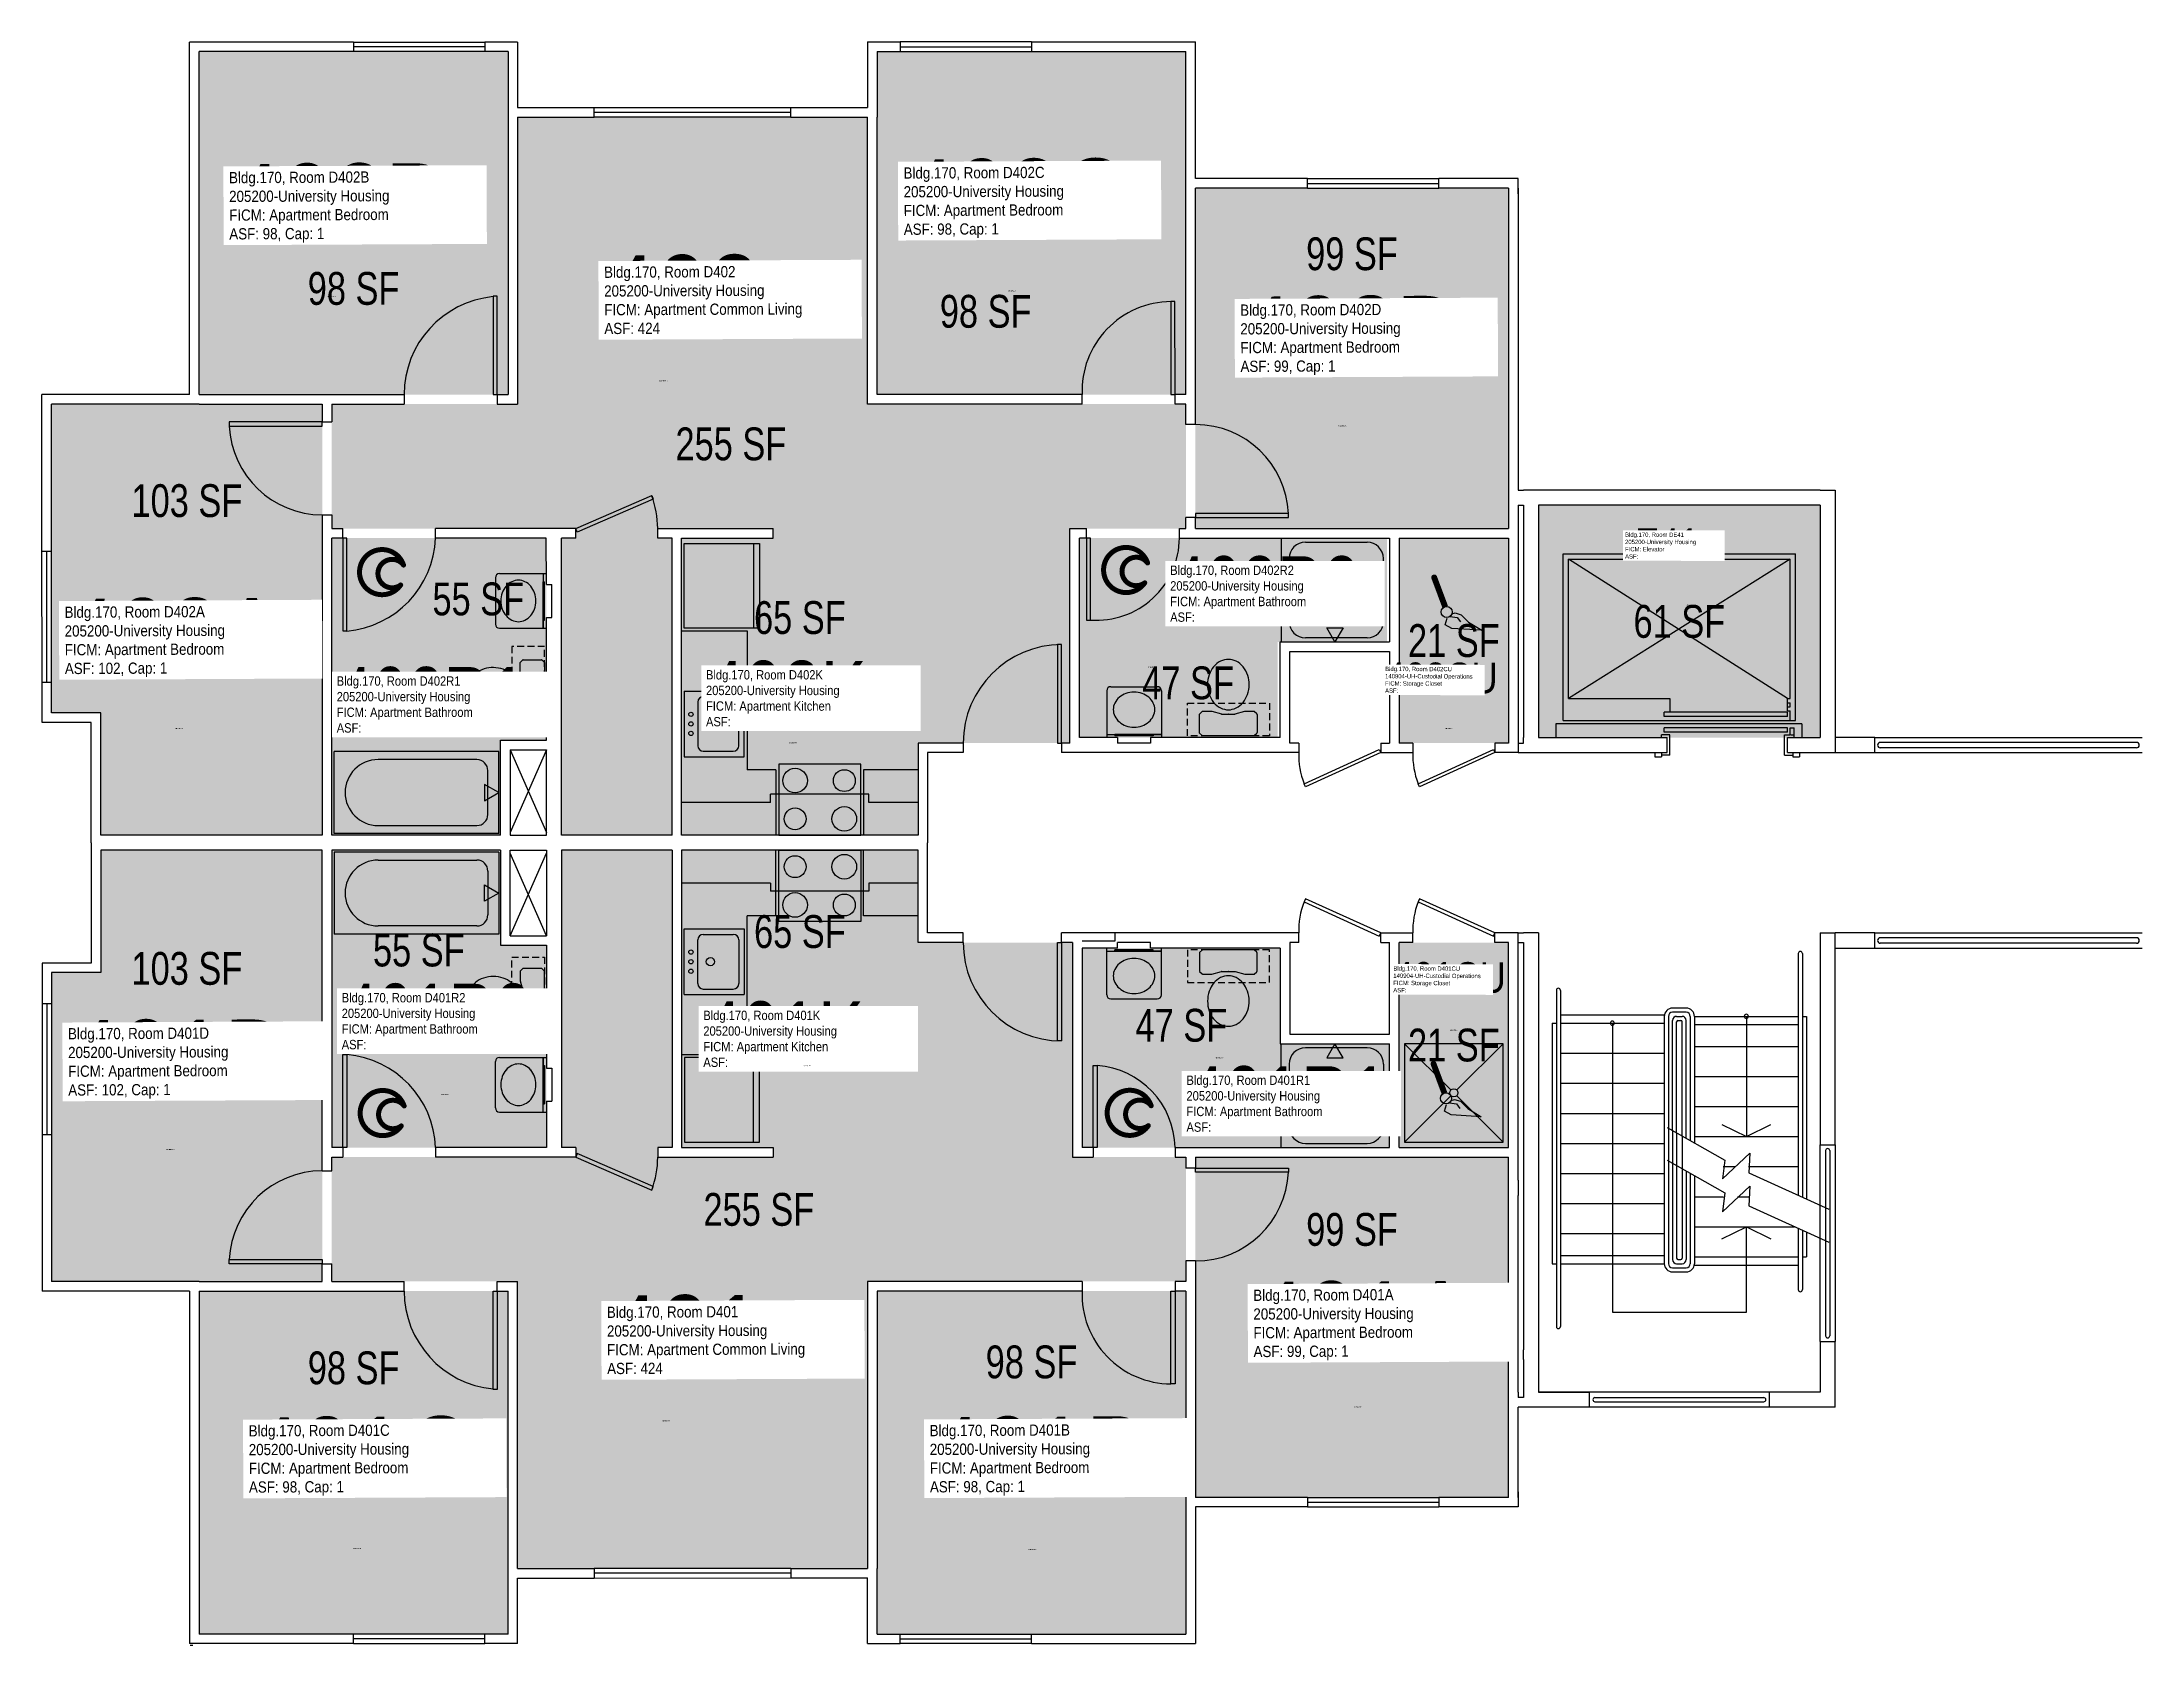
# Model space of a CAD drawing. Header units: inches. Extents: x -54 to 1674, y -51 to 2064.
# Drawn here: x -54 to 714, y 0 to 587 of the extents above; entities that cross this region are included whole.
import ezdxf
from ezdxf.enums import TextEntityAlignment as Align

# ---------------------------------------------------------------- set-up
doc = ezdxf.new("R2010")
doc.units = ezdxf.units.IN
doc.header["$LTSCALE"] = 10
doc.header["$MEASUREMENT"] = 0
doc.linetypes.add('DASHED2', pattern=[0.375, 0.25, -0.125])
doc.layers.get('0').update_dxf_attribs({"linetype": 'CONTINUOUS'})
for name, color, linetype in [('A-DOOR', 2, 'CONTINUOUS'), ('A-FLOR', 3, 'CONTINUOUS'), ('A-GLAZ', 1, 'CONTINUOUS'), ('A-IDEN-ICON', 4, 'CONTINUOUS'), ('A-IDEN-RNUM', 7, 'CONTINUOUS'), ('A-IDEN-SNUM', 4, 'CONTINUOUS'), ('A-IDEN-VNUM', 4, 'CONTINUOUS'), ('A-WALL', 5, 'CONTINUOUS'), ('AREA-TEXT', 3, 'CONTINUOUS'), ('P-SANR-FIXT', 2, 'CONTINUOUS'), ('Rooms-Category-Color', 7, 'CONTINUOUS'), ('Rooms-College-Color', 7, 'CONTINUOUS'), ('Rooms-Department-Color', 7, 'CONTINUOUS'), ('Rooms-Division-Color', 7, 'CONTINUOUS'), ('Rooms-Information', 7, 'CONTINUOUS')]:
    doc.layers.add(name, color=color, linetype=linetype)
doc.styles.add('CP_AREA', font='arial.ttf', dxfattribs={"height": 15})
doc.styles.add('CP_ROOMSNUMBER', font='arial.ttf', dxfattribs={"height": 1})
doc.styles.add('CP_ROOMVNUMBER', font='arial.ttf', dxfattribs={"width": 0.85, "height": 0.075})

msp = doc.modelspace()

# ---------------------------------------------------------------- texts
at = {"layer": 'A-IDEN-RNUM', "style": 'CP_ROOMSNUMBER'}
for s, rotation, p in [('0402-B0', 0.2938, (50.31, 493.22)), ('0402-C0', 0.27218, (299.12, 495.32)), ('0402-00', 0.27608, (171.65, 462.33)), ('0402-D0', 0.27608, (420.06, 445.92)), ('0E41-00', 359.93104, (547.41, 380.3)), ('0402-A0', 0.2938, (-5.5, 335.1)), ('0402-CU', 359.81637, (459.11, 335.12)), ('0401-CU', 359.81637, (460.81, 224.8)), ('0401-D0', 0.27608, (-8.78, 181.15)), ('0401-A0', 0.27218, (425.58, 86.9)), ('0401-00', 0.27608, (172.67, 81.79)), ('0401-C0', 0.27218, (59.56, 35.1)), ('0401-B0', 0.27608, (306.63, 34.78))]:
    msp.add_text(s, height=0.36, rotation=rotation, dxfattribs=at).set_placement(p)
for s, p in [('0402-R1', (88.78, 353.35)), ('0402-R2', (350.25, 357.54)), ('0402-K0', (219.06, 329.86)), ('0401-K0', (224.05, 211.79)), ('0401-R1', (375.09, 214.61)), ('0401-R2', (91.76, 201.19))]:
    msp.add_text(s, height=0.36, dxfattribs=at).set_placement(p)
at = {"layer": 'A-IDEN-SNUM', "style": 'CP_ROOMSNUMBER'}
for s, rotation, p in [('1700D402B0', 0.2938, (50.31, 493.22)), ('1700D402C0', 0.27218, (299.12, 495.32)), ('1700D40200', 0.27608, (171.65, 462.33)), ('1700D402D0', 0.27608, (420.06, 445.92)), ('1700DE4100', 359.93104, (547.41, 380.3)), ('1700D402A0', 0.2938, (-5.5, 335.1)), ('1700D402CU', 359.81637, (459.11, 335.12)), ('1700D401CU', 359.81637, (460.81, 224.8)), ('1700D401D0', 0.27608, (-8.78, 181.15)), ('1700D401A0', 0.27218, (425.58, 86.9)), ('1700D40100', 0.27608, (172.67, 81.79)), ('1700D401C0', 0.27218, (59.56, 35.1)), ('1700D401B0', 0.27608, (306.63, 34.78))]:
    msp.add_text(s, height=0.36, rotation=rotation, dxfattribs=at).set_placement(p)
for s, p in [('1700D402R1', (88.78, 353.35)), ('1700D402R2', (350.25, 357.54)), ('1700D402K0', (219.06, 329.86)), ('1700D401K0', (224.05, 211.79)), ('1700D401R1', (375.09, 214.61)), ('1700D401R2', (91.76, 201.19))]:
    msp.add_text(s, height=0.36, dxfattribs=at).set_placement(p)
at = {"layer": 'A-IDEN-VNUM', "style": 'CP_ROOMVNUMBER', "width": 0.85}
for s, height, rotation, p in [('402B', 28.8, 0.27218, (14.32, 513.01)), ('402C', 28.8, 0.27218, (261.08, 514.7)), ('402', 28.8, 0.27218, (151.52, 479.58)), ('402D', 28.8, 0.27218, (384.25, 464.54)), (' E41', 11.143, 359.93247, (524.92, 397.48)), ('402A', 28.8, 0.27622, (-45.84, 353.99)), ('402CU', 11.143, 359.81637, (437.13, 348.37)), ('401CU', 11.143, 359.81637, (440.13, 238.77)), ('401D', 28.8, 0.27218, (-44.59, 199.77)), ('401A', 28.8, 0.27622, (389.03, 104.08)), ('401', 28.8, 0.27218, (152.54, 99.04)), ('401C', 28.8, 0.27218, (21.51, 54.48)), ('401B', 28.8, 0.27218, (270.63, 54.57))]:
    msp.add_text(s, height=height, rotation=rotation, dxfattribs=at).set_placement(p)
at = {"layer": 'A-IDEN-VNUM', "style": 'CP_ROOMVNUMBER'}
for s, width, p in [('402R2', 0.7, (358.51, 374.33)), ('402R1', 0.7, (53.6, 333.8)), ('402K', 0.75, (188.7, 336.07)), ('401R2', 0.7, (55.43, 217.93)), ('401K', 0.75, (187.72, 211.46)), ('401R1', 0.75, (364.47, 187.74))]:
    msp.add_text(s, height=24, dxfattribs=dict(at, width=width)).set_placement(p)
at = {"layer": 'AREA-TEXT', "style": 'CP_AREA', "width": 0.75}
for s, p in [('99 SF', (425.02, 509.04)), ('98 SF', (59.78, 496.36)), ('98 SF', (291.01, 487.98)), ('255 SF', (197.8, 439.48)), ('103 SF', (-1.21, 418.71)), ('55 SF', (105.4, 382.75)), ('65 SF', (223.04, 375.93)), ('61 SF', (544.79, 374.52)), ('21 SF', (462.29, 367.52)), ('47 SF', (365.07, 352.04)), ('65 SF', (223.04, 261.04)), ('103 SF', (-1.21, 247.57)), ('55 SF', (83.63, 254.28)), ('47 SF', (362.62, 226.76)), ('21 SF', (462.29, 219.52)), ('255 SF', (208.04, 159.39)), ('99 SF', (425.03, 152.06)), ('98 SF', (59.79, 101.41)), ('98 SF', (307.79, 103.59))]:
    msp.add_text(s, height=12, dxfattribs=at).set_placement(p, align=Align.MIDDLE_CENTER)

# ---------------------------------------------------------------- blocks, each defined once
blk = doc.blocks.new('CPCUST')
at = {"color": 0, "linetype": 'ByBlock'}
for p, q in [((0.0171, -0.0639), (0.02, -0.0466)), ((0.0262, -0.0408), (0.0446, -0.0406)), ((0.0297, -0.0341), (0.0376, -0.0302)), ((0.0376, -0.0302), (0.0533, -0.0324)), ((0.0446, -0.0406), (0.0543, -0.0505)), ((0.0533, -0.0324), (0.0745, -0.0479)), ((0.0745, -0.0479), (0.1117, -0.0625)), ((0.0358, -0.0705), (0.0171, -0.0639)), ((0.1117, -0.0625), (0.0358, -0.0705))]:
    blk.add_line(p, q, dxfattribs=at)
at = {"color": 0, "linetype": 'ByBlock', "const_width": 0.0075}
blk.add_lwpolyline([(-0.0332, 0.0481, 1), (-0.0268, 0.0519, 1)], format="xyb", close=True, dxfattribs=at)
at = {"color": 0, "linetype": 'ByBlock', "const_width": 0.015}
blk.add_lwpolyline([(-0.03, 0.05), (0.01, -0.0193)], dxfattribs=at)
at = {"color": 0, "linetype": 'ByBlock'}
blk.add_circle((0.0158, -0.0313), 0.0141, dxfattribs=at)
blk = doc.blocks.new('CPBATH')
at = {"color": 0, "linetype": 'ByBlock', "const_width": 0.0127}
for points in [[(0.0571, 0.0168, 0.861492), (-0.0551, 0, 1)], [(-0.0551, 0, 0.726902), (0.0487, -0.0337, 1)], [(0.0571, 0.0168, 0.729002), (-0.0084, -0.0042, 1)], [(-0.0084, -0.0042, 0.609468), (0.0487, -0.0337, 1)]]:
    blk.add_lwpolyline(points, format="xyb", dxfattribs=at)
at = {"color": 0, "linetype": 'ByBlock', "const_width": 0.00637}
for points in [[(0.0544, 0.0152, 1), (0.0599, 0.0184, 1)], [(0.0459, -0.0353, 1), (0.0515, -0.0321, 1)]]:
    blk.add_lwpolyline(points, format="xyb", close=True, dxfattribs=at)

# ---------------------------------------------------------------- hatches: boundary and pattern name
at = {"layer": 'Rooms-Category-Color', "true_color": 0x728ef3}
for points in [[(3.28, 457.51), (116.28, 457.51), (116.28, 583.01), (3.28, 583.01)], [(251.28, 457.52), (364.28, 457.52), (364.28, 583.02), (251.28, 583.02)], [(360.29, 408.51), (364.29, 408.51), (364.29, 412.51), (364.29, 454.01), (247.79, 454.01), (247.79, 559.01), (119.79, 559.01), (119.79, 454.01), (51.79, 454.01), (51.79, 408.51), (55.79, 408.51), (89.79, 408.51), (141.04, 408.51), (141.04, 405.01), (135.79, 405.01), (135.79, 296.26), (176.29, 296.26), (176.29, 405.01), (171.04, 405.01), (171.04, 408.51), (213.28, 408.51), (213.28, 405.01), (266.29, 405.01), (266.29, 330.06), (321.79, 330.06), (321.79, 408.51)], [(367.76, 408.52), (482.28, 408.52), (482.28, 533.02), (367.78, 533.02)], [(-32.71, 296.26), (48.29, 296.26), (48.28, 454.01), (-50.72, 454.01), (-50.71, 341.01), (-32.71, 341.01)], [(89.79, 405.01), (51.79, 405.01), (51.79, 296.26), (113.54, 296.26), (113.54, 331.01), (130.29, 331.01), (130.29, 405.01)], [(266.29, 405.01), (179.79, 405.01), (179.79, 296.26), (266.29, 296.26)], [(329.29, 405.01), (325.29, 405.01), (325.29, 332.01), (397.79, 332.01), (397.79, 367.01), (437.79, 367.01), (437.79, 405.01), (359.29, 405.01)], [(442.29, 330.02), (442.28, 405.02), (482.28, 405.02), (482.29, 330.02)], [(-32.71, 290.76), (48.29, 290.76), (48.29, 133.01), (-50.71, 133.01), (-50.71, 246.01), (-32.71, 246.01)], [(89.79, 182.01), (51.79, 182.01), (51.79, 290.76), (113.54, 290.76), (113.54, 256.01), (130.29, 256.01), (130.29, 182.01)], [(360.29, 178.51), (364.29, 178.51), (364.29, 174.51), (364.29, 133.01), (247.79, 133.01), (247.79, 28.01), (119.79, 28.01), (119.79, 133.01), (51.79, 133.01), (51.79, 178.51), (55.79, 178.51), (89.79, 178.51), (141.04, 178.51), (141.04, 182.01), (135.79, 182.01), (135.79, 290.76), (176.29, 290.76), (176.29, 182.01), (171.04, 182.01), (171.04, 178.51), (213.28, 178.51), (213.28, 182.01), (266.29, 182.01), (266.29, 256.97), (322.79, 257.01), (322.79, 178.51)], [(266.29, 182.01), (179.79, 182.01), (179.79, 290.76), (266.29, 290.76)], [(330.29, 182.01), (326.29, 182.01), (326.29, 255.01), (398.79, 255.01), (398.79, 220.01), (438.79, 220.01), (438.79, 182.01), (360.29, 182.01)], [(442.29, 257.02), (482.29, 257.02), (482.29, 182.02), (442.29, 182.02)], [(367.76, 178.52), (482.29, 178.52), (482.29, 54.02), (367.79, 54.02)], [(3.29, 129.51), (116.29, 129.51), (116.29, 4.01), (3.29, 4.01)], [(251.29, 129.52), (364.29, 129.52), (364.29, 4.02), (251.29, 4.02)]]:
    msp.add_hatch(color=171, dxfattribs=at).paths.add_polyline_path(points)
at = {"layer": 'Rooms-Category-Color', "true_color": 0xadadad}
msp.add_hatch(color=253, dxfattribs=at).paths.add_polyline_path([(493.29, 332.02), (596.29, 332.02), (596.28, 417.02), (493.28, 417.02)])
at = {"layer": 'Rooms-College-Color', "true_color": 0xadadad}
for points in [[(3.28, 457.51), (116.28, 457.51), (116.28, 583.01), (3.28, 583.01)], [(251.28, 457.52), (364.28, 457.52), (364.28, 583.02), (251.28, 583.02)], [(360.29, 408.51), (364.29, 408.51), (364.29, 412.51), (364.29, 454.01), (247.79, 454.01), (247.79, 559.01), (119.79, 559.01), (119.79, 454.01), (51.79, 454.01), (51.79, 408.51), (55.79, 408.51), (89.79, 408.51), (141.04, 408.51), (141.04, 405.01), (135.79, 405.01), (135.79, 296.26), (176.29, 296.26), (176.29, 405.01), (171.04, 405.01), (171.04, 408.51), (213.28, 408.51), (213.28, 405.01), (266.29, 405.01), (266.29, 330.06), (321.79, 330.06), (321.79, 408.51)], [(367.76, 408.52), (482.28, 408.52), (482.28, 533.02), (367.78, 533.02)], [(-32.71, 296.26), (48.29, 296.26), (48.28, 454.01), (-50.72, 454.01), (-50.71, 341.01), (-32.71, 341.01)], [(493.29, 332.02), (596.29, 332.02), (596.28, 417.02), (493.28, 417.02)], [(89.79, 405.01), (51.79, 405.01), (51.79, 296.26), (113.54, 296.26), (113.54, 331.01), (130.29, 331.01), (130.29, 405.01)], [(266.29, 405.01), (179.79, 405.01), (179.79, 296.26), (266.29, 296.26)], [(329.29, 405.01), (325.29, 405.01), (325.29, 332.01), (397.79, 332.01), (397.79, 367.01), (437.79, 367.01), (437.79, 405.01), (359.29, 405.01)], [(442.29, 330.02), (442.28, 405.02), (482.28, 405.02), (482.29, 330.02)], [(-32.71, 290.76), (48.29, 290.76), (48.29, 133.01), (-50.71, 133.01), (-50.71, 246.01), (-32.71, 246.01)], [(89.79, 182.01), (51.79, 182.01), (51.79, 290.76), (113.54, 290.76), (113.54, 256.01), (130.29, 256.01), (130.29, 182.01)], [(360.29, 178.51), (364.29, 178.51), (364.29, 174.51), (364.29, 133.01), (247.79, 133.01), (247.79, 28.01), (119.79, 28.01), (119.79, 133.01), (51.79, 133.01), (51.79, 178.51), (55.79, 178.51), (89.79, 178.51), (141.04, 178.51), (141.04, 182.01), (135.79, 182.01), (135.79, 290.76), (176.29, 290.76), (176.29, 182.01), (171.04, 182.01), (171.04, 178.51), (213.28, 178.51), (213.28, 182.01), (266.29, 182.01), (266.29, 256.97), (322.79, 257.01), (322.79, 178.51)], [(266.29, 182.01), (179.79, 182.01), (179.79, 290.76), (266.29, 290.76)], [(330.29, 182.01), (326.29, 182.01), (326.29, 255.01), (398.79, 255.01), (398.79, 220.01), (438.79, 220.01), (438.79, 182.01), (360.29, 182.01)], [(442.29, 257.02), (482.29, 257.02), (482.29, 182.02), (442.29, 182.02)], [(367.76, 178.52), (482.29, 178.52), (482.29, 54.02), (367.79, 54.02)], [(3.29, 129.51), (116.29, 129.51), (116.29, 4.01), (3.29, 4.01)], [(251.29, 129.52), (364.29, 129.52), (364.29, 4.02), (251.29, 4.02)]]:
    msp.add_hatch(color=253, dxfattribs=at).paths.add_polyline_path(points)
at = {"layer": 'Rooms-Department-Color', "true_color": 0x604aed}
for points in [[(3.28, 457.51), (116.28, 457.51), (116.28, 583.01), (3.28, 583.01)], [(251.28, 457.52), (364.28, 457.52), (364.28, 583.02), (251.28, 583.02)], [(360.29, 408.51), (364.29, 408.51), (364.29, 412.51), (364.29, 454.01), (247.79, 454.01), (247.79, 559.01), (119.79, 559.01), (119.79, 454.01), (51.79, 454.01), (51.79, 408.51), (55.79, 408.51), (89.79, 408.51), (141.04, 408.51), (141.04, 405.01), (135.79, 405.01), (135.79, 296.26), (176.29, 296.26), (176.29, 405.01), (171.04, 405.01), (171.04, 408.51), (213.28, 408.51), (213.28, 405.01), (266.29, 405.01), (266.29, 330.06), (321.79, 330.06), (321.79, 408.51)], [(367.76, 408.52), (482.28, 408.52), (482.28, 533.02), (367.78, 533.02)], [(-32.71, 296.26), (48.29, 296.26), (48.28, 454.01), (-50.72, 454.01), (-50.71, 341.01), (-32.71, 341.01)], [(89.79, 405.01), (51.79, 405.01), (51.79, 296.26), (113.54, 296.26), (113.54, 331.01), (130.29, 331.01), (130.29, 405.01)], [(266.29, 405.01), (179.79, 405.01), (179.79, 296.26), (266.29, 296.26)], [(329.29, 405.01), (325.29, 405.01), (325.29, 332.01), (397.79, 332.01), (397.79, 367.01), (437.79, 367.01), (437.79, 405.01), (359.29, 405.01)], [(442.29, 330.02), (442.28, 405.02), (482.28, 405.02), (482.29, 330.02)], [(-32.71, 290.76), (48.29, 290.76), (48.29, 133.01), (-50.71, 133.01), (-50.71, 246.01), (-32.71, 246.01)], [(89.79, 182.01), (51.79, 182.01), (51.79, 290.76), (113.54, 290.76), (113.54, 256.01), (130.29, 256.01), (130.29, 182.01)], [(360.29, 178.51), (364.29, 178.51), (364.29, 174.51), (364.29, 133.01), (247.79, 133.01), (247.79, 28.01), (119.79, 28.01), (119.79, 133.01), (51.79, 133.01), (51.79, 178.51), (55.79, 178.51), (89.79, 178.51), (141.04, 178.51), (141.04, 182.01), (135.79, 182.01), (135.79, 290.76), (176.29, 290.76), (176.29, 182.01), (171.04, 182.01), (171.04, 178.51), (213.28, 178.51), (213.28, 182.01), (266.29, 182.01), (266.29, 256.97), (322.79, 257.01), (322.79, 178.51)], [(266.29, 182.01), (179.79, 182.01), (179.79, 290.76), (266.29, 290.76)], [(330.29, 182.01), (326.29, 182.01), (326.29, 255.01), (398.79, 255.01), (398.79, 220.01), (438.79, 220.01), (438.79, 182.01), (360.29, 182.01)], [(442.29, 257.02), (482.29, 257.02), (482.29, 182.02), (442.29, 182.02)], [(367.76, 178.52), (482.29, 178.52), (482.29, 54.02), (367.79, 54.02)], [(3.29, 129.51), (116.29, 129.51), (116.29, 4.01), (3.29, 4.01)], [(251.29, 129.52), (364.29, 129.52), (364.29, 4.02), (251.29, 4.02)]]:
    msp.add_hatch(color=173, dxfattribs=at).paths.add_polyline_path(points)
at = {"layer": 'Rooms-Department-Color', "true_color": 0xacacac}
msp.add_hatch(color=253, dxfattribs=at).paths.add_polyline_path([(493.29, 332.02), (596.29, 332.02), (596.28, 417.02), (493.28, 417.02)])
at = {"layer": 'Rooms-Division-Color', "true_color": 0x604aed}
for points in [[(3.28, 457.51), (116.28, 457.51), (116.28, 583.01), (3.28, 583.01)], [(251.28, 457.52), (364.28, 457.52), (364.28, 583.02), (251.28, 583.02)], [(360.29, 408.51), (364.29, 408.51), (364.29, 412.51), (364.29, 454.01), (247.79, 454.01), (247.79, 559.01), (119.79, 559.01), (119.79, 454.01), (51.79, 454.01), (51.79, 408.51), (55.79, 408.51), (89.79, 408.51), (141.04, 408.51), (141.04, 405.01), (135.79, 405.01), (135.79, 296.26), (176.29, 296.26), (176.29, 405.01), (171.04, 405.01), (171.04, 408.51), (213.28, 408.51), (213.28, 405.01), (266.29, 405.01), (266.29, 330.06), (321.79, 330.06), (321.79, 408.51)], [(367.76, 408.52), (482.28, 408.52), (482.28, 533.02), (367.78, 533.02)], [(-32.71, 296.26), (48.29, 296.26), (48.28, 454.01), (-50.72, 454.01), (-50.71, 341.01), (-32.71, 341.01)], [(89.79, 405.01), (51.79, 405.01), (51.79, 296.26), (113.54, 296.26), (113.54, 331.01), (130.29, 331.01), (130.29, 405.01)], [(266.29, 405.01), (179.79, 405.01), (179.79, 296.26), (266.29, 296.26)], [(329.29, 405.01), (325.29, 405.01), (325.29, 332.01), (397.79, 332.01), (397.79, 367.01), (437.79, 367.01), (437.79, 405.01), (359.29, 405.01)], [(442.29, 330.02), (442.28, 405.02), (482.28, 405.02), (482.29, 330.02)], [(-32.71, 290.76), (48.29, 290.76), (48.29, 133.01), (-50.71, 133.01), (-50.71, 246.01), (-32.71, 246.01)], [(89.79, 182.01), (51.79, 182.01), (51.79, 290.76), (113.54, 290.76), (113.54, 256.01), (130.29, 256.01), (130.29, 182.01)], [(360.29, 178.51), (364.29, 178.51), (364.29, 174.51), (364.29, 133.01), (247.79, 133.01), (247.79, 28.01), (119.79, 28.01), (119.79, 133.01), (51.79, 133.01), (51.79, 178.51), (55.79, 178.51), (89.79, 178.51), (141.04, 178.51), (141.04, 182.01), (135.79, 182.01), (135.79, 290.76), (176.29, 290.76), (176.29, 182.01), (171.04, 182.01), (171.04, 178.51), (213.28, 178.51), (213.28, 182.01), (266.29, 182.01), (266.29, 256.97), (322.79, 257.01), (322.79, 178.51)], [(266.29, 182.01), (179.79, 182.01), (179.79, 290.76), (266.29, 290.76)], [(330.29, 182.01), (326.29, 182.01), (326.29, 255.01), (398.79, 255.01), (398.79, 220.01), (438.79, 220.01), (438.79, 182.01), (360.29, 182.01)], [(442.29, 257.02), (482.29, 257.02), (482.29, 182.02), (442.29, 182.02)], [(367.76, 178.52), (482.29, 178.52), (482.29, 54.02), (367.79, 54.02)], [(3.29, 129.51), (116.29, 129.51), (116.29, 4.01), (3.29, 4.01)], [(251.29, 129.52), (364.29, 129.52), (364.29, 4.02), (251.29, 4.02)]]:
    msp.add_hatch(color=173, dxfattribs=at).paths.add_polyline_path(points)
at = {"layer": 'Rooms-Division-Color', "true_color": 0xadadad}
msp.add_hatch(color=253, dxfattribs=at).paths.add_polyline_path([(493.29, 332.02), (596.29, 332.02), (596.28, 417.02), (493.28, 417.02)])

# ---------------------------------------------------------------- linework, layer by layer
at = {"layer": 'A-DOOR'}
for p, q in [((110.78, 493.51), (110.78, 457.51)), ((112.28, 493.51), (110.78, 493.51)), ((112.28, 457.51), (112.28, 493.51)), ((358.77, 491.52), (358.78, 457.52)), ((360.27, 491.52), (358.77, 491.52)), ((360.28, 457.52), (360.27, 491.52)), ((110.78, 457.51), (112.28, 457.51)), ((358.78, 457.52), (360.28, 457.52)), ((14.28, 447.51), (14.28, 446.01)), ((48.28, 447.51), (14.28, 447.51)), ((14.28, 446.01), (48.28, 446.01)), ((48.28, 446.01), (48.28, 447.51)), ((141.03, 408.51), (168.83, 420.57)), ((169.33, 419.25), (141.54, 407.19)), ((168.83, 420.57), (169.33, 419.25)), ((141.54, 407.19), (141.03, 408.51)), ((401.76, 414.02), (367.76, 414.02)), ((367.76, 414.02), (367.76, 412.52)), ((367.76, 412.52), (401.76, 412.52)), ((401.76, 412.52), (401.76, 414.02)), ((55.78, 405.01), (55.79, 371.01)), ((57.28, 405.01), (55.78, 405.01)), ((57.29, 371.01), (57.28, 405.01)), ((327.91, 405.02), (327.91, 375.02)), ((329.41, 405.02), (327.91, 405.02)), ((329.41, 375.02), (329.41, 405.02)), ((55.79, 371.01), (57.29, 371.01)), ((327.91, 375.02), (329.41, 375.02)), ((317.29, 366.02), (317.29, 330.02)), ((318.79, 366.02), (317.29, 366.02)), ((318.79, 330.02), (318.79, 366.02)), ((317.29, 330.02), (318.79, 330.02)), ((407.48, 315.13), (435.01, 327.67)), ((435.54, 326.52), (408, 313.99)), ((435.01, 327.67), (435.54, 326.52)), ((449.23, 315.13), (476.76, 327.67)), ((477.29, 326.52), (449.75, 313.99)), ((476.76, 327.67), (477.29, 326.52)), ((408, 313.99), (407.48, 315.13)), ((449.75, 313.99), (449.23, 315.13)), ((408.01, 273.05), (407.48, 271.9)), ((407.48, 271.9), (435.02, 259.37)), ((435.54, 260.52), (408.01, 273.05)), ((449.76, 273.05), (449.23, 271.9)), ((449.23, 271.9), (476.77, 259.37)), ((477.29, 260.52), (449.76, 273.05)), ((317.29, 221.02), (317.29, 257.02)), ((317.29, 257.02), (318.79, 257.02)), ((318.79, 257.02), (318.79, 221.02)), ((435.02, 259.37), (435.54, 260.52)), ((476.77, 259.37), (477.29, 260.52)), ((55.79, 216.01), (57.29, 216.01)), ((55.79, 182.01), (55.79, 216.01)), ((57.29, 216.01), (57.29, 182.01)), ((318.79, 221.02), (317.29, 221.02)), ((330.29, 212.02), (331.79, 212.02)), ((330.29, 182.02), (330.29, 212.02)), ((331.79, 212.02), (331.79, 182.02)), ((57.29, 182.01), (55.79, 182.01)), ((141.54, 179.84), (141.04, 178.51)), ((141.04, 178.51), (168.83, 166.46)), ((169.33, 167.78), (141.54, 179.84)), ((331.79, 182.02), (330.29, 182.02)), ((367.76, 174.52), (401.76, 174.52)), ((367.76, 173.02), (367.76, 174.52)), ((401.76, 173.02), (367.76, 173.02)), ((401.76, 174.52), (401.76, 173.02)), ((168.83, 166.46), (169.33, 167.78)), ((14.29, 141.01), (48.29, 141.01)), ((14.29, 139.51), (14.29, 141.01)), ((48.29, 139.51), (14.29, 139.51)), ((48.29, 141.01), (48.29, 139.51)), ((110.79, 93.51), (110.79, 129.51)), ((110.79, 129.51), (112.29, 129.51)), ((112.29, 129.51), (112.29, 93.51)), ((358.78, 95.52), (358.79, 129.52)), ((358.79, 129.52), (360.29, 129.52)), ((360.29, 129.52), (360.28, 95.52)), ((112.29, 93.51), (110.79, 93.51)), ((360.28, 95.52), (358.78, 95.52))]:
    msp.add_line(p, q, dxfattribs=at)
for centre, radius, start, end in [((114.28, 457.51), 36, 95.58027, 180.00104), ((358.99, 458.78), 32.74, 90.37521, 182.2112), ((48.4, 447.66), 34.15, 182.77323, 269.81318), ((367.74, 412.46), 34.06, 2.61913, 89.92593), ((137.03, 408.51), 34, 0.00104, 20.76941), ((54.27, 406.42), 35.54, 274.86122, 357.72518), ((331.54, 405.31), 30.37, 265.97113, 359.44972), ((318.79, 330.02), 36, 90.00104, 180.00104), ((434.61, 325.63), 29.09, 178.24893, 201.15027), ((476.36, 325.63), 29.09, 178.24893, 201.15027), ((434.61, 261.41), 29.09, 158.8518, 181.75315), ((476.36, 261.41), 29.09, 158.8518, 181.75315), ((318.79, 257.02), 36, 180.00104, 270.00104), ((54.28, 180.6), 35.54, 2.27689, 85.14085), ((329.7, 181.49), 30.6, 0.98264, 86.08183), ((137.04, 178.51), 34, 339.23266, 0.00104), ((48.4, 139.36), 34.15, 90.1889, 177.22884), ((367.74, 174.57), 34.06, 270.07614, 357.38294), ((114.29, 129.51), 36, 180.00104, 264.4218), ((358.99, 128.26), 32.74, 177.79087, 269.62686)]:
    msp.add_arc(centre, radius, start, end, dxfattribs=at)
at = {"layer": 'A-FLOR'}
for p, q in [((502.28, 399.27), (587.28, 399.27)), ((502.29, 338.27), (502.28, 399.27)), ((504.28, 397.27), (585.28, 397.27)), ((584.29, 346.27), (504.28, 397.27)), ((504.29, 346.27), (504.28, 397.27)), ((585.28, 397.27), (504.29, 346.27)), ((585.29, 346.27), (585.28, 397.27)), ((587.29, 338.27), (587.28, 399.27)), ((504.29, 346.27), (541.29, 346.27)), ((541.29, 346.27), (541.29, 341.27)), ((584.29, 346.27), (585.29, 346.27)), ((584.29, 341.77), (584.29, 346.27)), ((502.29, 338.27), (587.29, 338.27)), ((584.29, 341.27), (539.29, 341.27)), ((539.29, 339.77), (539.29, 341.27)), ((584.29, 339.77), (539.29, 339.77)), ((584.29, 344.77), (585.29, 344.77)), ((584.29, 343.27), (585.29, 343.27)), ((584.29, 341.77), (585.29, 341.77)), ((584.29, 339.77), (584.29, 341.27)), ((585.29, 343.27), (585.29, 344.77)), ((585.29, 338.27), (585.29, 341.77)), ((499.54, 337.02), (499.54, 332.02)), ((589.54, 337.02), (499.54, 337.02)), ((541.29, 333.02), (538.29, 333.02)), ((538.29, 332.02), (538.29, 333.02)), ((539.29, 334.02), (539.29, 335.52)), ((584.29, 335.52), (539.29, 335.52)), ((584.29, 334.02), (539.29, 334.02)), ((541.29, 325.52), (541.29, 333.02)), ((583.29, 325.52), (583.29, 333.02)), ((583.29, 333.02), (585.29, 333.02)), ((584.29, 334.02), (584.29, 335.52)), ((585.29, 333.02), (585.29, 335.52)), ((585.29, 335.52), (586.79, 335.52)), ((585.54, 333.02), (586.54, 333.02)), ((586.79, 332.02), (586.79, 335.52)), ((589.54, 337.02), (589.54, 332.02)), ((130.29, 327.51), (117.04, 297.26)), ((117.04, 327.51), (130.29, 297.26)), ((535.79, 326.52), (535.79, 325.02)), ((535.79, 325.02), (538.29, 325.02)), ((538.29, 326.52), (538.29, 325.02)), ((538.29, 326.52), (538.29, 325.52)), ((541.29, 325.52), (538.29, 325.52)), ((583.29, 325.52), (586.27, 325.52)), ((586.27, 326.52), (586.27, 325.02)), ((586.27, 325.02), (588.77, 325.02)), ((588.77, 326.52), (588.77, 325.02)), ((712.03, 330.27), (618.29, 330.27)), ((712.04, 328.27), (618.29, 328.27)), ((130.29, 259.51), (117.04, 289.76)), ((117.04, 259.51), (130.29, 289.76)), ((712.04, 258.77), (618.29, 258.77)), ((712.04, 256.77), (618.29, 256.77)), ((588.29, 253.02), (588.29, 164.41)), ((589.79, 253.02), (589.79, 163.73)), ((499.79, 239.52), (499.79, 116.52)), ((501.29, 239.52), (501.29, 116.52)), ((501.29, 230.52), (539.33, 230.52)), ((547.29, 233.02), (542.29, 233.02)), ((547.29, 231.52), (542.29, 231.52)), ((498.29, 227.52), (498.29, 139.52)), ((498.29, 227.52), (499.79, 227.52)), ((501.29, 227.52), (539.29, 227.52)), ((520.29, 227.52), (520.29, 121.73)), ((539.29, 230.02), (539.29, 139.52)), ((540.79, 230.02), (540.79, 139.52)), ((542.29, 188.23), (542.29, 228.52)), ((543.79, 230.02), (545.79, 230.02)), ((543.79, 187.38), (543.79, 228.02)), ((544.29, 228.52), (545.29, 228.52)), ((545.79, 186.25), (545.79, 228.02)), ((547.29, 185.4), (547.29, 228.52)), ((548.79, 230.02), (548.79, 184.41)), ((550.29, 230.02), (588.29, 230.02)), ((550.29, 230.02), (550.29, 183.56)), ((550.29, 227.02), (588.29, 227.02)), ((569.29, 230.02), (569.29, 186.02)), ((589.79, 230.02), (591.29, 230.02)), ((591.29, 230.02), (591.29, 163.05)), ((501.29, 216.52), (539.29, 216.52)), ((550.29, 219.02), (588.29, 219.02)), ((550.29, 208.02), (588.29, 208.02)), ((501.29, 205.52), (539.29, 205.52)), ((501.29, 194.52), (539.29, 194.52)), ((550.29, 197.02), (588.29, 197.02)), ((540.28, 189.37), (561.38, 177.41)), ((542.29, 188.23), (542.29, 141.02)), ((543.79, 187.38), (543.79, 141.52)), ((545.79, 186.25), (545.79, 141.52)), ((547.29, 185.4), (547.29, 185.26)), ((550.29, 186.02), (588.29, 186.02)), ((560.29, 190.42), (569.29, 186.02)), ((569.29, 186.02), (578.29, 190.42)), ((501.29, 183.52), (539.29, 183.52)), ((540.28, 177.37), (561.38, 165.41)), ((560.56, 170.55), (570.51, 179.94)), ((561.38, 177.41), (560.56, 170.55)), ((570.51, 179.94), (570.21, 172.71)), ((598.29, 180.91), (598.29, 113.13)), ((599.79, 180.91), (599.79, 113.13)), ((501.29, 172.52), (539.29, 172.52)), ((547.29, 173.26), (547.29, 141.02)), ((548.79, 172.41), (548.79, 139.52)), ((550.29, 171.56), (550.29, 139.52)), ((560.85, 175.02), (565.05, 175.02)), ((570.06, 175.02), (588.29, 175.02)), ((570.21, 172.71), (599.53, 159.43)), ((501.29, 161.52), (539.29, 161.52)), ((550.29, 164.02), (560.97, 164.02)), ((560.56, 158.55), (570.51, 167.94)), ((561.38, 165.41), (560.56, 158.55)), ((566.11, 164.02), (570.1, 164.02)), ((570.51, 167.94), (570.21, 160.71)), ((570.21, 160.71), (599.53, 147.43)), ((501.29, 150.52), (539.29, 150.52)), ((550.29, 153.02), (586.94, 153.02)), ((560.29, 148.63), (569.29, 153.02)), ((569.29, 153.02), (578.29, 148.63)), ((569.29, 121.73), (569.29, 153.02)), ((588.29, 152.41), (588.29, 130.02)), ((589.79, 151.73), (589.79, 130.02)), ((591.29, 151.05), (591.29, 142.02)), ((498.29, 139.52), (499.79, 139.52)), ((501.29, 142.52), (539.29, 142.52)), ((501.29, 139.52), (539.29, 139.52)), ((543.79, 139.52), (545.79, 139.52)), ((544.29, 141.02), (545.29, 141.02)), ((550.29, 142.02), (588.29, 142.02)), ((550.29, 139.02), (588.29, 139.02)), ((589.79, 142.02), (591.29, 142.02)), ((542.29, 138.02), (547.29, 138.02)), ((542.29, 136.52), (547.29, 136.52)), ((520.29, 121.73), (569.29, 121.73)), ((513.9, 90.52), (575.68, 90.52)), ((513.9, 89.02), (575.68, 89.02))]:
    msp.add_line(p, q, dxfattribs=at)
at = {"layer": 'A-FLOR', "extrusion": (0.000548246, 9.90841e-09, 1)}
msp.add_arc((618.29, 329.27, 0.34), 1, 90.00104, 270.00104, dxfattribs=at)
at = {"layer": 'A-FLOR', "extrusion": (-0.000548246, -9.91704e-09, 1)}
msp.add_arc((712.04, 329.27, -0.39), 1, 270.00104, 90.00104, dxfattribs=at)
at = {"layer": 'A-FLOR'}
for centre, radius, start, end in [((589.04, 253.02), 0.75, 0.00104, 180.00104), ((500.54, 239.52), 0.75, 0.00104, 180.00104), ((542.29, 230.02), 3, 90.00104, 180.00104), ((542.29, 230.02), 1.5, 90.00104, 180.00104), ((547.29, 230.02), 3, 0.00104, 90.00104), ((547.29, 230.02), 1.5, 0.00104, 90.00104), ((569.29, 230.02), 0.75, 90.00104, 270.00104), ((569.29, 230.02), 0.75, 270.00104, 90.00104), ((520.29, 227.52), 0.75, 90.00104, 270.00104), ((520.29, 227.52), 0.75, 270.00104, 90.00104), ((543.79, 228.52), 1.5, 90.00104, 180.00104), ((544.29, 228.02), 0.5, 90.00104, 180.00104), ((545.29, 228.02), 0.5, 0.00104, 90.00104), ((545.79, 228.52), 1.5, 0.00104, 90.00104), ((599.04, 180.91), 0.75, 0.00104, 180.00104), ((542.29, 139.52), 3, 180.00104, 270.00104), ((542.29, 139.52), 1.5, 180.00104, 270.00104), ((543.79, 141.02), 1.5, 180.00104, 270.00104), ((544.29, 141.52), 0.5, 180.00104, 270.00104), ((545.29, 141.52), 0.5, 270.00104, 0.00104), ((545.79, 141.02), 1.5, 270.00104, 0.00104), ((547.29, 139.52), 1.5, 270.00104, 0.00104), ((547.29, 139.52), 3, 270.00104, 0.00104), ((589.04, 130.02), 0.75, 180.00104, 0.00104), ((500.54, 116.52), 0.75, 180.00104, 0.00104), ((599.04, 113.13), 0.75, 180.00104, 0.00104), ((513.9, 89.77), 0.75, 90.00104, 270.00104), ((575.68, 89.77), 0.75, 270.00104, 90.00104)]:
    msp.add_arc(centre, radius, start, end, dxfattribs=at)
at = {"layer": 'A-FLOR', "extrusion": (0.000548246, 9.91273e-09, 1)}
msp.add_arc((618.29, 257.77, 0.34), 1, 90.00104, 270.00104, dxfattribs=at)
at = {"layer": 'A-FLOR', "extrusion": (-0.000548246, -9.91272e-09, 1)}
msp.add_arc((712.04, 257.77, -0.39), 1, 270.00104, 90.00104, dxfattribs=at)
at = {"layer": 'A-GLAZ'}
for p, q in [((59.78, 586.51), (107.78, 586.51)), ((107.78, 584.76), (59.78, 584.76)), ((307.78, 586.52), (259.78, 586.52)), ((259.78, 584.77), (307.78, 584.77)), ((107.78, 583.01), (59.78, 583.01)), ((259.78, 583.02), (307.78, 583.02)), ((147.78, 562.51), (219.78, 562.52)), ((219.78, 560.77), (147.78, 560.76)), ((219.78, 559.02), (147.78, 559.01)), ((408.78, 536.52), (456.78, 536.52)), ((408.78, 534.77), (456.78, 534.77)), ((408.78, 533.02), (456.78, 533.02)), ((-54.21, 352.26), (-54.22, 400.26)), ((-52.46, 352.26), (-52.47, 400.26)), ((-50.71, 352.26), (-50.72, 400.26)), ((-54.21, 234.76), (-54.21, 186.76)), ((-52.46, 234.76), (-52.46, 186.76)), ((-50.71, 234.76), (-50.71, 186.76)), ((408.79, 54.02), (456.79, 54.02)), ((408.79, 52.27), (456.79, 52.27)), ((408.79, 50.52), (456.79, 50.52)), ((219.79, 28.02), (147.79, 28.01)), ((219.79, 26.27), (147.79, 26.26)), ((147.79, 24.51), (219.79, 24.52)), ((107.79, 4.01), (59.79, 4.01)), ((107.79, 2.26), (59.79, 2.26)), ((59.79, 0.51), (107.79, 0.51)), ((259.79, 4.02), (307.79, 4.02)), ((259.79, 2.27), (307.79, 2.27)), ((307.79, 0.52), (259.79, 0.52))]:
    msp.add_line(p, q, dxfattribs=at)
at = {"layer": 'A-WALL'}
for p, q in [((59.78, 586.51), (-0.22, 586.51)), ((-0.22, 457.51), (-0.22, 586.51)), ((59.78, 586.51), (59.78, 583.01)), ((107.78, 586.51), (107.78, 583.01)), ((119.78, 586.51), (107.78, 586.51)), ((119.78, 586.51), (119.78, 562.51)), ((247.78, 586.52), (247.78, 562.52)), ((247.78, 586.52), (259.78, 586.52)), ((259.78, 586.52), (259.78, 583.02)), ((307.78, 586.52), (307.78, 583.02)), ((307.78, 586.52), (367.78, 586.52)), ((367.78, 536.52), (367.78, 586.52)), ((59.78, 583.01), (3.28, 583.01)), ((3.28, 457.51), (3.28, 583.01)), ((116.28, 583.01), (107.78, 583.01)), ((116.28, 583.01), (116.28, 560.01)), ((251.28, 583.02), (251.28, 559.02)), ((251.28, 583.02), (259.78, 583.02)), ((307.78, 583.02), (364.28, 583.02)), ((364.28, 536.52), (364.28, 583.02)), ((119.78, 562.51), (147.78, 562.51)), ((147.78, 559.01), (147.78, 562.51)), ((219.78, 559.02), (219.78, 562.52)), ((219.78, 562.52), (247.78, 562.52)), ((116.28, 560.01), (116.28, 457.51)), ((119.78, 559.01), (147.78, 559.01)), ((119.78, 559.01), (119.78, 454.01)), ((219.78, 559.02), (247.78, 559.02)), ((247.78, 454.02), (247.78, 559.02)), ((251.28, 457.52), (251.28, 559.02)), ((364.28, 457.52), (364.28, 536.52)), ((408.78, 536.52), (367.78, 536.52)), ((367.78, 446.52), (367.78, 533.02)), ((408.78, 533.02), (367.78, 533.02)), ((408.78, 533.02), (408.78, 536.52)), ((456.78, 533.02), (456.78, 536.52)), ((485.78, 536.52), (456.78, 536.52)), ((482.28, 533.02), (456.78, 533.02)), ((482.28, 533.02), (482.28, 408.52)), ((485.78, 531.02), (485.78, 536.52)), ((485.78, 500.02), (485.78, 494.52)), ((-0.22, 457.51), (-54.22, 457.51)), ((-54.22, 400.26), (-54.22, 457.51)), ((3.28, 454.01), (-50.72, 454.01)), ((-50.72, 400.26), (-50.72, 454.01)), ((3.28, 457.51), (78.28, 457.51)), ((3.28, 454.01), (48.28, 454.01)), ((48.28, 454.01), (48.28, 447.51)), ((51.78, 454.01), (51.78, 447.51)), ((51.78, 454.01), (78.28, 454.01)), ((78.28, 457.51), (78.28, 454.01)), ((112.28, 457.51), (112.28, 454.01)), ((112.28, 457.51), (116.28, 457.51)), ((112.28, 454.01), (119.78, 454.01)), ((326.28, 454.02), (247.78, 454.02)), ((326.28, 457.52), (251.28, 457.52)), ((326.28, 454.02), (326.28, 457.52)), ((360.28, 454.02), (360.28, 457.52)), ((364.28, 457.52), (360.28, 457.52)), ((364.28, 454.02), (360.28, 454.02)), ((364.28, 446.52), (364.28, 454.02)), ((48.28, 447.51), (51.78, 447.51)), ((367.78, 446.52), (364.28, 446.52)), ((485.78, 422.52), (487.78, 422.52)), ((485.78, 417.02), (487.78, 417.02)), ((596.28, 422.52), (487.78, 422.52)), ((487.78, 417.02), (487.79, 332.02)), ((493.28, 417.02), (493.29, 332.02)), ((596.28, 417.02), (493.28, 417.02)), ((596.28, 422.52), (601.78, 422.52)), ((596.28, 417.02), (596.29, 332.02)), ((601.78, 422.52), (601.79, 326.52)), ((48.28, 413.51), (51.78, 413.51)), ((48.28, 413.51), (48.29, 296.26)), ((51.78, 408.51), (55.78, 408.51)), ((55.78, 405.01), (55.78, 408.51)), ((55.78, 405.01), (55.78, 408.51)), ((89.78, 405.01), (89.78, 408.51)), ((141.03, 408.51), (89.78, 408.51)), ((141.03, 405.01), (141.03, 408.51)), ((171.03, 408.51), (213.27, 408.52)), ((171.03, 405.01), (171.03, 408.51)), ((213.27, 405.02), (213.27, 408.52)), ((321.78, 408.52), (327.91, 408.52)), ((321.79, 330.02), (321.78, 408.52)), ((327.91, 405.02), (327.91, 408.52)), ((361.91, 405.02), (361.91, 408.52)), ((361.91, 408.52), (364.28, 408.52)), ((367.76, 412.52), (364.28, 412.52)), ((364.28, 408.52), (364.28, 412.52)), ((367.76, 408.52), (367.76, 412.52)), ((367.76, 408.52), (482.28, 408.52)), ((-54.22, 400.26), (-50.72, 400.26)), ((55.78, 405.01), (51.78, 405.01)), ((51.79, 296.26), (51.78, 405.01)), ((130.28, 405.01), (89.78, 405.01)), ((130.29, 388.01), (130.28, 405.01)), ((135.79, 296.26), (135.78, 405.01)), ((176.29, 296.26), (176.28, 405.01)), ((179.78, 405.01), (213.27, 405.02)), ((179.79, 296.26), (179.78, 405.01)), ((327.91, 405.02), (325.28, 405.02)), ((325.29, 332.02), (325.28, 405.02)), ((361.91, 405.02), (438.78, 405.02)), ((438.78, 405.02), (438.79, 367.02)), ((442.28, 405.02), (442.29, 330.02)), ((442.28, 405.02), (482.28, 405.02)), ((482.28, 405.02), (482.29, 330.02)), ((130.29, 388.01), (132.29, 388.01)), ((132.29, 376.01), (132.29, 388.01)), ((130.29, 376.01), (132.29, 376.01)), ((130.29, 331.01), (130.29, 376.01)), ((398.79, 367.02), (438.79, 367.02)), ((398.79, 332.02), (398.79, 367.02)), ((402.29, 363.52), (438.79, 363.52)), ((402.29, 330.02), (402.29, 363.52)), ((438.79, 363.52), (438.79, 330.02)), ((-54.21, 352.26), (-50.71, 352.26)), ((-54.21, 337.51), (-54.21, 352.26)), ((-50.71, 341.01), (-50.71, 352.26)), ((-32.71, 341.01), (-50.71, 341.01)), ((-32.71, 296.26), (-32.71, 341.01)), ((-36.21, 337.51), (-54.21, 337.51)), ((-36.21, 293.51), (-36.21, 337.51)), ((113.54, 331.01), (130.29, 331.01)), ((113.54, 296.26), (113.54, 331.01)), ((339.29, 332.02), (325.29, 332.02)), ((339.29, 332.02), (339.29, 330.02)), ((351.29, 332.02), (351.29, 330.02)), ((398.79, 332.02), (351.29, 332.02)), ((485.79, 332.02), (485.79, 330.02)), ((487.79, 330.02), (487.79, 332.02)), ((493.29, 332.02), (540.29, 332.02)), ((540.29, 326.52), (540.29, 332.02)), ((584.29, 326.52), (584.29, 332.02)), ((584.29, 332.02), (596.29, 332.02)), ((616.29, 332.02), (601.79, 332.02)), ((616.29, 326.52), (616.29, 332.02)), ((616.29, 332.02), (714.04, 332.02)), ((117.04, 327.51), (130.29, 327.51)), ((117.04, 327.51), (117.04, 296.26)), ((130.29, 296.26), (130.29, 327.51)), ((282.79, 330.02), (266.29, 330.02)), ((266.29, 330.02), (266.29, 296.27)), ((282.79, 326.52), (269.79, 326.52)), ((269.79, 326.52), (269.79, 293.52)), ((321.79, 330.02), (318.79, 330.02)), ((405.54, 326.52), (318.79, 326.52)), ((351.29, 330.02), (339.29, 330.02)), ((405.54, 330.02), (402.29, 330.02)), ((405.54, 330.02), (405.54, 326.52)), ((435.54, 330.02), (435.54, 326.52)), ((435.54, 330.02), (438.79, 330.02)), ((435.54, 326.52), (447.29, 326.52)), ((477.29, 330.02), (477.29, 326.52)), ((482.29, 330.02), (477.29, 330.02)), ((485.79, 326.52), (477.29, 326.52)), ((485.79, 330.02), (487.79, 330.02)), ((485.79, 330.02), (487.79, 330.02)), ((485.79, 326.52), (487.79, 326.52)), ((487.79, 326.52), (540.29, 326.52)), ((584.29, 326.52), (601.79, 326.52)), ((601.79, 326.52), (616.29, 326.52)), ((616.29, 326.52), (714.04, 326.52)), ((-36.21, 293.51), (-36.21, 249.51)), ((48.29, 296.26), (-32.71, 296.26)), ((113.54, 296.26), (51.79, 296.26)), ((117.04, 296.26), (130.29, 296.26)), ((176.29, 296.26), (135.79, 296.26)), ((266.29, 296.27), (179.79, 296.26)), ((269.79, 260.52), (269.79, 293.52)), ((48.29, 290.76), (-32.71, 290.76)), ((-32.71, 290.76), (-32.71, 246.01)), ((48.29, 173.51), (48.29, 290.76)), ((113.54, 290.76), (51.79, 290.76)), ((51.79, 290.76), (51.79, 182.01)), ((113.54, 290.76), (113.54, 256.01)), ((117.04, 290.76), (130.29, 290.76)), ((117.04, 259.51), (117.04, 290.76)), ((130.29, 290.76), (130.29, 259.51)), ((176.29, 290.76), (135.79, 290.76)), ((135.79, 290.76), (135.79, 182.01)), ((176.29, 290.76), (176.29, 182.01)), ((266.29, 290.77), (179.79, 290.76)), ((179.79, 290.76), (179.79, 182.01)), ((266.29, 257.02), (266.29, 290.77)), ((113.54, 256.01), (130.29, 256.01)), ((117.04, 259.51), (130.29, 259.51)), ((130.29, 256.01), (130.29, 211.01)), ((282.79, 257.02), (266.29, 257.02)), ((282.79, 260.52), (269.79, 260.52)), ((326.29, 260.52), (318.79, 260.52)), ((322.79, 257.02), (318.79, 257.02)), ((322.79, 257.02), (322.79, 178.52)), ((338.29, 260.52), (326.29, 260.52)), ((338.29, 257.52), (326.29, 257.52)), ((339.29, 255.02), (326.29, 255.02)), ((326.29, 255.02), (326.29, 182.02)), ((338.29, 260.52), (338.29, 257.52)), ((405.54, 260.52), (338.29, 260.52)), ((339.29, 255.02), (339.29, 257.02)), ((351.29, 257.02), (339.29, 257.02)), ((351.29, 255.02), (351.29, 257.02)), ((398.79, 255.02), (351.29, 255.02)), ((398.79, 255.02), (398.79, 220.02)), ((405.54, 257.02), (402.29, 257.02)), ((402.29, 257.02), (402.29, 223.52)), ((405.54, 257.02), (405.54, 260.52)), ((435.54, 257.02), (435.54, 260.52)), ((435.54, 260.52), (447.29, 260.52)), ((435.54, 257.02), (438.79, 257.02)), ((438.79, 223.52), (438.79, 257.02)), ((442.29, 182.02), (442.29, 257.02)), ((477.29, 257.02), (477.29, 260.52)), ((485.79, 260.52), (477.29, 260.52)), ((482.29, 257.02), (477.29, 257.02)), ((482.29, 182.02), (482.29, 257.02)), ((485.79, 260.52), (487.79, 260.52)), ((485.79, 257.02), (487.79, 257.02)), ((485.79, 255.02), (485.79, 257.02)), ((485.79, 257.02), (487.79, 257.02)), ((493.29, 260.52), (487.79, 260.52)), ((487.79, 257.02), (487.79, 108.02)), ((493.29, 260.52), (493.29, 92.52)), ((596.29, 260.52), (601.79, 260.52)), ((596.29, 260.52), (596.29, 183.02)), ((601.79, 183.02), (601.79, 260.52)), ((616.29, 260.52), (601.79, 260.52)), ((601.79, 255.02), (616.29, 255.02)), ((616.29, 255.02), (616.29, 260.52)), ((616.29, 260.52), (714.04, 260.52)), ((616.29, 255.02), (714.04, 255.02)), ((-36.21, 249.51), (-54.21, 249.51)), ((-54.21, 249.51), (-54.21, 234.76)), ((-32.71, 246.01), (-50.71, 246.01)), ((-50.71, 246.01), (-50.71, 234.76)), ((-54.21, 234.76), (-50.71, 234.76)), ((402.29, 223.52), (438.79, 223.52)), ((398.79, 220.02), (438.79, 220.02)), ((438.79, 182.02), (438.79, 220.02)), ((130.29, 211.01), (132.29, 211.01)), ((132.29, 211.01), (132.29, 199.01)), ((130.29, 199.01), (132.29, 199.01)), ((130.29, 199.01), (130.29, 182.01)), ((-54.21, 186.76), (-50.71, 186.76)), ((-54.21, 186.76), (-54.21, 129.51)), ((-50.71, 186.76), (-50.71, 133.01)), ((55.79, 182.01), (51.79, 182.01)), ((51.79, 178.51), (55.79, 178.51)), ((55.79, 182.01), (55.79, 178.51)), ((55.79, 182.01), (55.79, 178.51)), ((89.79, 182.01), (89.79, 178.51)), ((130.29, 182.01), (89.79, 182.01)), ((141.04, 178.51), (89.79, 178.51)), ((141.04, 182.01), (141.04, 178.51)), ((171.04, 182.01), (171.04, 178.51)), ((171.04, 178.51), (213.28, 178.52)), ((179.79, 182.01), (213.28, 182.02)), ((213.28, 182.02), (213.28, 178.52)), ((322.79, 178.52), (330.29, 178.52)), ((330.29, 182.02), (326.29, 182.02)), ((330.29, 182.02), (330.29, 178.52)), ((360.29, 182.02), (360.29, 178.52)), ((360.29, 182.02), (438.79, 182.02)), ((360.29, 178.52), (364.29, 178.52)), ((364.29, 178.52), (364.29, 174.52)), ((367.76, 178.52), (367.76, 174.52)), ((367.76, 178.52), (482.29, 178.52)), ((442.29, 182.02), (482.29, 182.02)), ((482.29, 54.02), (482.29, 178.52)), ((596.29, 111.02), (596.29, 183.02)), ((596.29, 183.02), (601.79, 183.02)), ((601.79, 183.02), (601.79, 111.02)), ((48.29, 173.51), (51.79, 173.51)), ((367.76, 174.52), (364.29, 174.52)), ((485.79, 170.02), (485.79, 164.52)), ((48.29, 139.51), (51.79, 139.51)), ((48.29, 133.01), (48.29, 139.51)), ((51.79, 133.01), (51.79, 139.51)), ((367.79, 140.52), (364.29, 140.52)), ((364.29, 140.52), (364.29, 133.02)), ((367.79, 140.52), (367.79, 54.02)), ((3.29, 133.01), (-50.71, 133.01)), ((3.29, 133.01), (48.29, 133.01)), ((51.79, 133.01), (78.29, 133.01)), ((78.29, 129.51), (78.29, 133.01)), ((112.29, 129.51), (112.29, 133.01)), ((112.29, 133.01), (119.79, 133.01)), ((119.79, 28.01), (119.79, 133.01)), ((326.29, 133.02), (247.79, 133.02)), ((247.79, 133.02), (247.79, 28.02)), ((326.29, 133.02), (326.29, 129.52)), ((360.29, 133.02), (360.29, 129.52)), ((364.29, 133.02), (360.29, 133.02)), ((-0.21, 129.51), (-54.21, 129.51)), ((-0.21, 129.51), (-0.21, 0.51)), ((3.29, 129.51), (3.29, 4.01)), ((3.29, 129.51), (78.29, 129.51)), ((112.29, 129.51), (116.29, 129.51)), ((116.29, 27.01), (116.29, 129.51)), ((326.29, 129.52), (251.29, 129.52)), ((251.29, 129.52), (251.29, 28.02)), ((364.29, 129.52), (360.29, 129.52)), ((364.29, 129.52), (364.29, 50.52)), ((487.79, 104.52), (487.79, 108.02)), ((596.29, 111.02), (596.29, 92.52)), ((596.29, 111.02), (601.79, 111.02)), ((601.79, 87.02), (601.79, 111.02)), ((487.79, 104.52), (487.79, 90.52)), ((485.79, 92.52), (485.79, 90.52)), ((493.29, 92.52), (511.79, 92.52)), ((511.79, 92.52), (493.29, 92.52)), ((511.79, 92.52), (511.79, 87.02)), ((577.79, 92.52), (511.79, 92.52)), ((577.79, 87.02), (577.79, 92.52)), ((596.29, 92.52), (577.79, 92.52)), ((487.79, 90.52), (485.79, 90.52)), ((487.79, 87.02), (485.79, 87.02)), ((511.79, 87.02), (487.79, 87.02)), ((577.79, 87.02), (511.79, 87.02)), ((601.79, 87.02), (577.79, 87.02)), ((408.79, 54.02), (367.79, 54.02)), ((408.79, 54.02), (408.79, 50.52)), ((482.29, 54.02), (456.79, 54.02)), ((456.79, 54.02), (456.79, 50.52)), ((485.79, 56.02), (485.79, 50.52)), ((364.29, 50.52), (364.29, 4.02)), ((408.79, 50.52), (367.79, 50.52)), ((367.79, 50.52), (367.79, 0.52)), ((485.79, 50.52), (456.79, 50.52)), ((116.29, 4.01), (116.29, 27.01)), ((119.79, 28.01), (147.79, 28.01)), ((119.79, 24.51), (147.79, 24.51)), ((119.79, 0.51), (119.79, 24.51)), ((147.79, 28.01), (147.79, 24.51)), ((219.79, 28.02), (247.79, 28.02)), ((219.79, 28.02), (219.79, 24.52)), ((219.79, 24.52), (247.79, 24.52)), ((247.79, 0.52), (247.79, 24.52)), ((251.29, 4.02), (251.29, 28.02)), ((59.79, 0.51), (-0.21, 0.51)), ((0, 0), (1, 0)), ((0, 0), (1, 0)), ((59.79, 4.01), (3.29, 4.01)), ((59.79, 0.51), (59.79, 4.01)), ((116.29, 4.01), (107.79, 4.01)), ((107.79, 0.51), (107.79, 4.01)), ((119.79, 0.51), (107.79, 0.51)), ((247.79, 0.52), (259.79, 0.52)), ((251.29, 4.02), (259.79, 4.02)), ((259.79, 0.52), (259.79, 4.02)), ((307.79, 4.02), (364.29, 4.02)), ((307.79, 0.52), (307.79, 4.02)), ((307.79, 0.52), (367.79, 0.52))]:
    msp.add_line(p, q, dxfattribs=at)
at = {"layer": 'A-WALL', "linetype": 'Continuous'}
for p, q in [((485.78, 533.02), (485.78, 500.02)), ((485.78, 494.52), (485.78, 422.52)), ((485.78, 417.02), (485.79, 332.02)), ((51.78, 413.51), (51.78, 408.51)), ((141.03, 405.01), (135.78, 405.01)), ((176.28, 405.01), (171.03, 405.01)), ((485.79, 332.02), (485.79, 326.52)), ((282.79, 330.02), (282.79, 326.52)), ((318.79, 330.02), (318.79, 326.52)), ((447.29, 330.02), (442.29, 330.02)), ((447.29, 330.02), (447.29, 326.52)), ((282.79, 257.02), (282.79, 260.52)), ((318.79, 257.02), (318.79, 260.52)), ((447.29, 257.02), (442.29, 257.02)), ((447.29, 257.02), (447.29, 260.52)), ((485.79, 255.02), (485.79, 260.52)), ((485.79, 170.02), (485.79, 255.02)), ((51.79, 173.51), (51.79, 178.51)), ((141.04, 182.01), (135.79, 182.01)), ((176.29, 182.01), (171.04, 182.01)), ((485.79, 92.52), (485.79, 164.52)), ((485.79, 54.02), (485.79, 87.02))]:
    msp.add_line(p, q, dxfattribs=at)
at = {"layer": 'P-SANR-FIXT'}
for p, q in [((180.77, 403.01), (208.27, 403.02)), ((180.77, 372.01), (180.77, 403.01)), ((206.02, 403.02), (206.02, 372.02)), ((208.27, 403.02), (208.27, 372.02)), ((399.16, 405.02), (399.16, 367.02)), ((408.03, 403.52), (430.53, 403.52)), ((113.16, 392.01), (130.29, 392.01)), ((129.16, 392.01), (129.16, 372.01)), ((402.04, 374.52), (402.03, 397.52)), ((436.54, 374.52), (436.53, 397.52)), ((111.66, 390.51), (111.66, 373.51)), ((129.16, 389.01), (129.66, 389.01)), ((129.16, 372.01), (129.16, 389.01)), ((129.66, 375.01), (129.66, 389.01)), ((113.16, 372.01), (130.29, 372.01)), ((129.16, 375.01), (129.66, 375.01)), ((179.79, 371.01), (203.79, 371.02)), ((208.27, 372.02), (180.77, 372.01)), ((203.79, 371.02), (203.79, 320.27)), ((418.79, 367.02), (415.79, 372.22)), ((415.79, 372.22), (421.79, 372.22)), ((421.79, 372.22), (418.79, 367.02)), ((430.54, 368.52), (408.04, 368.52)), ((120.66, 359.51), (121.54, 360.39)), ((120.66, 356.07), (120.66, 359.51)), ((121.66, 352.51), (120.68, 355.96)), ((121.83, 360.51), (128.49, 360.51)), ((128.78, 360.39), (129.66, 359.51)), ((129.66, 359.51), (129.66, 340.51)), ((120.66, 344.01), (121.66, 347.51)), ((121.66, 347.51), (121.66, 352.51)), ((180.69, 349.01), (202.69, 349.02)), ((180.69, 349.01), (180.69, 325.01)), ((187.69, 347.01), (198.69, 347.01)), ((202.69, 325.02), (202.69, 349.02)), ((335.29, 349.14), (335.29, 332.02)), ((336.79, 350.64), (353.79, 350.64)), ((355.29, 349.14), (355.29, 332.02)), ((120.66, 340.69), (120.66, 344.01)), ((121.66, 339.51), (120.78, 340.39)), ((128.66, 339.51), (121.66, 339.51)), ((129.66, 340.51), (128.66, 339.51)), ((185.69, 345.01), (185.69, 329.01)), ((200.69, 329.01), (200.69, 345.01)), ((369.29, 340.64), (370.16, 341.52)), ((369.29, 333.64), (369.29, 340.64)), ((370.46, 341.64), (373.79, 341.64)), ((373.79, 341.64), (377.23, 340.66)), ((377.34, 340.64), (382.23, 340.64)), ((382.34, 340.66), (385.79, 341.64)), ((385.79, 341.64), (389.29, 341.64)), ((389.29, 341.64), (390.16, 340.77)), ((390.29, 340.47), (390.29, 333.82)), ((335.29, 333.14), (355.29, 333.14)), ((338.29, 333.14), (338.29, 332.64)), ((355.29, 333.14), (338.29, 333.14)), ((352.29, 332.64), (338.29, 332.64)), ((352.29, 333.14), (352.29, 332.64)), ((370.29, 332.64), (369.29, 333.64)), ((389.29, 332.64), (370.29, 332.64)), ((390.16, 333.52), (389.29, 332.64)), ((112.91, 326.89), (52.66, 326.89)), ((52.66, 296.89), (52.66, 326.89)), ((104.88, 323.94), (68.73, 323.94)), ((112.91, 296.89), (112.91, 326.89)), ((180.69, 325.01), (202.69, 325.02)), ((187.69, 327.01), (198.69, 327.01)), ((108.89, 303.85), (108.89, 319.92)), ((214.29, 320.27), (203.79, 320.27)), ((214.29, 320.27), (214.29, 296.27)), ((245.29, 322.27), (215.29, 322.27)), ((215.29, 322.27), (215.29, 296.27)), ((245.29, 296.27), (245.29, 322.27)), ((246.29, 320.27), (246.29, 296.27)), ((266.29, 320.27), (246.29, 320.27)), ((112.91, 311.89), (107.72, 314.89)), ((107.72, 314.89), (107.72, 308.89)), ((107.72, 308.89), (112.91, 311.89)), ((212.29, 308.27), (179.79, 308.26)), ((212.29, 308.27), (212.29, 311.27)), ((248.29, 311.27), (212.29, 311.27)), ((248.29, 308.27), (248.29, 311.27)), ((266.29, 308.27), (248.29, 308.27)), ((68.73, 299.84), (104.88, 299.84)), ((112.91, 296.89), (52.66, 296.89)), ((215.29, 296.27), (245.29, 296.27)), ((112.91, 290.14), (52.66, 290.14)), ((52.66, 290.14), (52.66, 260.14)), ((68.73, 287.19), (104.88, 287.19)), ((112.91, 290.14), (112.91, 260.14)), ((214.29, 266.77), (214.29, 290.77)), ((215.29, 264.77), (215.29, 290.77)), ((215.29, 290.77), (245.29, 290.77)), ((245.29, 290.77), (245.29, 264.77)), ((246.29, 266.77), (246.29, 290.77)), ((107.72, 278.14), (112.91, 275.14)), ((107.72, 272.14), (107.72, 278.14)), ((108.9, 283.17), (108.9, 267.1)), ((212.29, 278.77), (179.79, 278.76)), ((212.29, 278.77), (212.29, 275.77)), ((248.29, 278.77), (248.29, 275.77)), ((266.29, 278.77), (248.29, 278.77)), ((112.91, 275.14), (107.72, 272.14)), ((248.29, 275.77), (212.29, 275.77)), ((104.88, 263.09), (68.73, 263.09)), ((180.69, 262.01), (202.69, 262.02)), ((180.69, 238.01), (180.69, 262.01)), ((202.69, 262.02), (202.69, 238.02)), ((214.29, 266.77), (203.79, 266.77)), ((203.79, 216.02), (203.79, 266.77)), ((245.29, 264.77), (215.29, 264.77)), ((266.29, 266.77), (246.29, 266.77)), ((112.91, 260.14), (52.66, 260.14)), ((185.69, 242.01), (185.69, 258.01)), ((187.69, 260.01), (198.69, 260.01)), ((200.69, 258.01), (200.69, 242.01)), ((335.29, 237.89), (335.29, 255.02)), ((335.29, 253.89), (355.29, 253.89)), ((338.29, 253.89), (338.29, 254.39)), ((352.29, 254.39), (338.29, 254.39)), ((355.29, 253.89), (338.29, 253.89)), ((352.29, 253.89), (352.29, 254.39)), ((355.29, 237.89), (355.29, 255.02)), ((370.29, 254.39), (369.29, 253.39)), ((389.29, 254.39), (370.29, 254.39)), ((390.16, 253.52), (389.29, 254.39)), ((120.66, 246.34), (120.66, 243.01)), ((121.66, 247.51), (120.79, 246.64)), ((128.66, 247.51), (121.66, 247.51)), ((129.66, 246.51), (128.66, 247.51)), ((129.66, 227.51), (129.66, 246.51)), ((369.29, 253.39), (369.29, 246.39)), ((369.29, 246.39), (370.17, 245.52)), ((373.79, 245.39), (377.23, 246.38)), ((377.35, 246.39), (382.23, 246.39)), ((382.34, 246.38), (385.79, 245.39)), ((389.29, 245.39), (390.17, 246.27)), ((390.29, 246.57), (390.29, 253.22)), ((120.66, 243.01), (121.66, 239.51)), ((121.66, 239.51), (121.66, 234.51)), ((187.69, 240.01), (198.69, 240.01)), ((370.46, 245.39), (373.79, 245.39)), ((385.79, 245.39), (389.29, 245.39)), ((120.66, 230.95), (120.66, 227.51)), ((121.66, 234.51), (120.68, 231.07)), ((180.69, 238.01), (202.69, 238.02)), ((336.79, 236.39), (353.79, 236.39)), ((120.66, 227.51), (121.54, 226.64)), ((121.84, 226.51), (128.49, 226.51)), ((128.79, 226.64), (129.66, 227.51)), ((179.79, 216.01), (203.79, 216.02)), ((399.16, 182.02), (399.16, 220.02)), ((430.54, 218.52), (408.04, 218.52)), ((418.79, 220.02), (415.79, 214.82)), ((421.79, 214.82), (418.79, 220.02)), ((444.29, 220.02), (444.29, 184.02)), ((480.29, 220.02), (444.29, 220.02)), ((480.29, 184.02), (480.29, 220.02)), ((111.66, 196.51), (111.66, 213.51)), ((113.16, 215.01), (130.29, 215.01)), ((129.16, 195.01), (129.16, 215.01)), ((129.16, 215.01), (129.16, 198.01)), ((129.16, 212.01), (129.66, 212.01)), ((129.66, 212.01), (129.66, 198.01)), ((208.28, 215.02), (180.78, 215.01)), ((180.78, 215.01), (180.78, 184.01)), ((206.03, 184.02), (206.03, 215.02)), ((208.28, 184.02), (208.28, 215.02)), ((402.04, 212.52), (402.04, 189.52)), ((415.79, 214.82), (421.79, 214.82)), ((436.54, 212.52), (436.54, 189.52)), ((113.16, 195.01), (130.29, 195.01)), ((129.16, 198.01), (129.66, 198.01)), ((180.78, 184.01), (208.28, 184.02)), ((408.04, 183.52), (430.54, 183.52)), ((444.29, 184.02), (480.29, 184.02))]:
    msp.add_line(p, q, dxfattribs=at)
at = {"layer": 'P-SANR-FIXT', "linetype": 'DASHED2'}
for p, q in [((117.66, 365.36), (117.66, 335.36)), ((129.66, 365.36), (117.66, 365.36)), ((129.66, 335.36), (129.66, 365.36)), ((364.79, 344.64), (394.79, 344.64)), ((364.79, 332.64), (364.79, 344.64)), ((394.79, 344.64), (394.79, 332.64)), ((117.66, 335.36), (129.66, 335.36)), ((394.79, 332.64), (364.79, 332.64)), ((364.79, 254.39), (364.79, 242.39)), ((394.79, 254.39), (364.79, 254.39)), ((394.79, 242.39), (394.79, 254.39)), ((117.66, 221.67), (117.66, 251.67)), ((117.66, 251.67), (129.66, 251.67)), ((129.66, 251.67), (129.66, 221.67)), ((364.79, 242.39), (394.79, 242.39)), ((129.66, 221.67), (117.66, 221.67))]:
    msp.add_line(p, q, dxfattribs=at)
at = {"layer": 'P-SANR-FIXT', "linetype": 'Continuous'}
for p, q in [((461.23, 203.08), (444.29, 220.02)), ((463.35, 203.08), (480.29, 220.02)), ((444.29, 184.02), (461.23, 200.96)), ((480.29, 184.02), (463.35, 200.96))]:
    msp.add_line(p, q, dxfattribs=at)
at = {"layer": 'P-SANR-FIXT'}
for centre, radius in [((183.19, 340.52), 0.791), ((190.31, 337.01), 1.5), ((183.19, 337.02), 0.791), ((183.19, 333.52), 0.791), ((221.29, 316.27), 4.5), ((239.29, 316.27), 4), ((221.29, 302.27), 4), ((239.29, 302.27), 4.5), ((221.29, 284.77), 4), ((239.29, 284.77), 4.5), ((221.29, 270.77), 4.5), ((239.29, 270.77), 4), ((183.19, 253.51), 0.791), ((183.19, 250.01), 0.791), ((183.19, 246.51), 0.791), ((190.32, 250.01), 1.5)]:
    msp.add_circle(centre, radius, dxfattribs=at)
at = {"layer": 'P-SANR-FIXT', "linetype": 'Continuous'}
msp.add_circle((462.29, 202.02), 1.5, dxfattribs=at)
at = {"layer": 'P-SANR-FIXT'}
for centre, radius, start, end in [((408.03, 397.52), 6, 90.00104, 180.00104), ((430.53, 397.52), 6, 0.00104, 90.00104), ((113.16, 390.51), 1.5, 90.00104, 180.00104), ((122.66, 382.01), 9, 160.77168, 180.00104), ((121.39, 382.46), 7.65, 139.90013, 160.77168), ((120.58, 383.14), 6.59, 116.19262, 139.90013), ((120.06, 384.19), 5.42, 90.00104, 116.19262), ((120.06, 384.19), 5.42, 63.80945, 90.00104), ((119.54, 383.14), 6.59, 40.10194, 63.80945), ((118.73, 382.46), 7.65, 19.23039, 40.10194), ((117.46, 382.01), 9, 0.00104, 19.23039), ((122.66, 382.01), 9, 180.00104, 199.23039), ((121.39, 381.57), 7.65, 199.23039, 220.10194), ((120.58, 380.89), 6.59, 220.10194, 243.80945), ((119.54, 380.89), 6.59, 296.19262, 319.90013), ((118.73, 381.57), 7.65, 319.90013, 340.77168), ((117.46, 382.01), 9, 340.77168, 0.00104), ((113.16, 373.51), 1.5, 180.00104, 270.00104), ((120.06, 379.83), 5.42, 243.80945, 270.00104), ((120.06, 379.83), 5.42, 270.00104, 296.19262), ((408.04, 374.52), 6, 180.00104, 270.00104), ((430.54, 374.52), 6, 270.00104, 0.00104), ((109.38, 349.3), 7.89, 129.4735, 153.29985), ((110.88, 347.48), 10.24, 108.83642, 129.4735), ((110.33, 349.08), 8.55, 86.2256, 108.83642), ((110.9, 346.44), 11.18, 71.16565, 90.00104), ((111.49, 348.19), 9.33, 50.52858, 71.16565), ((112.41, 349.3), 7.89, 26.70223, 50.52858), ((121.83, 360.1), 0.418, 90.00104, 135.00104), ((128.49, 360.1), 0.418, 45.00104, 90.00104), ((383.36, 351.41), 11.18, 161.16565, 180.00104), ((381.61, 352.01), 9.33, 140.52858, 161.16565), ((380.5, 352.92), 7.89, 116.70223, 140.52858), ((379.79, 354.34), 6.3, 90.00104, 116.70223), ((379.79, 354.34), 6.3, 63.29985, 90.00104), ((379.07, 352.92), 7.89, 39.4735, 63.29985), ((377.25, 351.43), 10.24, 18.83642, 39.4735), ((378.86, 351.97), 8.55, 356.2256, 18.83642), ((107.96, 350.01), 6.3, 153.29985, 180.00104), ((107.96, 350.01), 6.3, 180.00104, 206.70223), ((109.38, 350.73), 7.89, 206.70223, 230.52858), ((112.41, 350.73), 7.89, 309.4735, 333.29985), ((113.83, 350.01), 6.3, 0.00104, 26.70223), ((113.83, 350.01), 6.3, 333.29985, 0.00104), ((121.24, 349.45), 0.418, 0.00104, 15.94643), ((187.69, 345.01), 2, 90.00104, 180.00104), ((198.69, 345.01), 2, 0.00104, 90.00104), ((336.79, 349.14), 1.5, 90.00104, 180.00104), ((344.16, 341.72), 6.59, 130.10194, 153.80945), ((344.84, 340.91), 7.65, 109.23039, 130.10194), ((345.29, 339.64), 9, 90.00104, 109.23039), ((345.29, 339.64), 9, 70.77168, 90.00104), ((345.73, 340.91), 7.65, 49.90013, 70.77168), ((346.41, 341.72), 6.59, 26.19262, 49.90013), ((353.79, 349.14), 1.5, 0.00104, 90.00104), ((383.36, 351.41), 11.18, 180.00104, 198.83642), ((381.61, 350.81), 9.33, 198.83642, 219.4735), ((377.96, 350.81), 9.33, 320.52858, 341.16565), ((376.21, 351.41), 11.18, 341.16565, 0.00104), ((110.3, 351.84), 9.33, 230.52858, 251.16565), ((110.9, 353.59), 11.18, 251.16565, 270.00104), ((110.9, 353.59), 11.18, 270.00104, 288.83642), ((111.49, 351.84), 9.33, 288.83642, 309.4735), ((121.08, 340.69), 0.418, 180.00104, 225.00104), ((343.11, 342.24), 5.42, 153.80945, 180.00104), ((343.11, 342.24), 5.42, 180.00104, 206.19262), ((344.16, 342.76), 6.59, 206.19262, 229.90013), ((346.41, 342.76), 6.59, 310.10194, 333.80945), ((347.47, 342.24), 5.42, 0.00104, 26.19262), ((347.47, 342.24), 5.42, 333.80945, 0.00104), ((370.46, 341.22), 0.418, 90.00104, 135.00104), ((380.5, 349.89), 7.89, 219.4735, 243.29985), ((379.79, 348.48), 6.3, 243.29985, 270.00104), ((377.34, 341.06), 0.418, 254.05564, 270.00104), ((379.73, 341.06), 0.418, 270.00104, 285.94643), ((379.79, 348.48), 6.3, 270.00104, 296.70223), ((379.07, 349.89), 7.89, 296.70223, 320.52858), ((389.87, 340.47), 0.418, 0.00104, 45.00104), ((344.84, 343.57), 7.65, 229.90013, 250.77168), ((345.29, 344.84), 9, 250.77168, 270.00104), ((345.29, 344.84), 9, 270.00104, 289.23039), ((345.73, 343.57), 7.65, 289.23039, 310.10194), ((389.87, 333.82), 0.418, 315.00104, 0.00104), ((68.73, 311.89), 12.05, 90.00104, 270.00104), ((104.88, 319.92), 4.02, 0.00104, 90.00104), ((187.69, 329.01), 2, 180.00104, 270.00104), ((198.69, 329.01), 2, 270.00104, 0.00104), ((104.88, 303.85), 4.02, 270.00104, 0.00104), ((68.73, 275.14), 12.05, 90.00104, 270.00104), ((104.88, 283.17), 4.02, 0.00104, 90.00104), ((104.88, 267.1), 4.02, 270.00104, 0.00104), ((187.69, 258.01), 2, 90.00104, 180.00104), ((198.69, 258.01), 2, 0.00104, 90.00104), ((121.08, 246.34), 0.418, 135.00104, 180.00104), ((343.11, 244.79), 5.42, 153.80945, 180.00104), ((344.16, 244.27), 6.59, 130.10194, 153.80945), ((344.84, 243.46), 7.65, 109.23039, 130.10194), ((345.29, 242.19), 9, 90.00104, 109.23039), ((345.29, 242.19), 9, 70.77168, 90.00104), ((345.73, 243.46), 7.65, 49.90013, 70.77168), ((346.41, 244.27), 6.59, 26.19262, 49.90013), ((347.47, 244.79), 5.42, 0.00104, 26.19262), ((377.35, 245.97), 0.418, 90.00104, 105.94643), ((379.73, 245.97), 0.418, 74.05564, 90.00104), ((389.87, 253.22), 0.418, 0.00104, 45.00104), ((389.87, 246.57), 0.418, 315.00104, 0.00104), ((107.97, 237.01), 6.3, 153.29985, 180.00104), ((109.38, 236.3), 7.89, 129.4735, 153.29985), ((110.3, 235.19), 9.33, 108.83642, 129.4735), ((110.9, 233.44), 11.18, 90.00104, 108.83642), ((110.9, 233.44), 11.18, 71.16565, 90.00104), ((111.49, 235.19), 9.33, 50.52858, 71.16565), ((112.41, 236.3), 7.89, 26.70223, 50.52858), ((113.83, 237.01), 6.3, 0.00104, 26.70223), ((187.69, 242.01), 2, 180.00104, 270.00104), ((198.69, 242.01), 2, 270.00104, 0.00104), ((343.11, 244.79), 5.42, 180.00104, 206.19262), ((344.16, 245.31), 6.59, 206.19262, 229.90013), ((344.84, 246.12), 7.65, 229.90013, 250.77168), ((345.29, 247.39), 9, 250.77168, 270.00104), ((345.29, 247.39), 9, 270.00104, 289.23039), ((345.73, 246.12), 7.65, 289.23039, 310.10194), ((346.41, 245.31), 6.59, 310.10194, 333.80945), ((347.47, 244.79), 5.42, 333.80945, 0.00104), ((370.46, 245.81), 0.418, 225.00104, 270.00104), ((383.37, 235.63), 11.18, 161.16565, 180.00104), ((381.61, 236.22), 9.33, 140.52858, 161.16565), ((380.5, 237.14), 7.89, 116.70223, 140.52858), ((379.79, 238.56), 6.3, 90.00104, 116.70223), ((379.79, 238.56), 6.3, 63.29985, 90.00104), ((379.08, 237.14), 7.89, 39.4735, 63.29985), ((377.96, 236.22), 9.33, 18.83642, 39.4735), ((376.21, 235.63), 11.18, 0.00104, 18.83642), ((107.97, 237.01), 6.3, 180.00104, 206.70223), ((109.38, 237.73), 7.89, 206.70223, 230.52858), ((110.88, 239.54), 10.24, 230.52858, 251.16565), ((111.49, 238.84), 9.33, 288.83642, 309.4735), ((112.41, 237.73), 7.89, 309.4735, 333.29985), ((113.83, 237.01), 6.3, 333.29985, 0.00104), ((121.24, 237.57), 0.418, 344.05564, 0.00104), ((336.79, 237.89), 1.5, 180.00104, 270.00104), ((353.79, 237.89), 1.5, 270.00104, 0.00104), ((383.37, 235.63), 11.18, 180.00104, 198.83642), ((381.61, 235.03), 9.33, 198.83642, 219.4735), ((377.26, 235.61), 10.24, 320.52858, 341.16565), ((378.86, 235.06), 8.55, 341.16565, 3.77647), ((110.33, 237.94), 8.55, 251.16565, 273.77647), ((110.9, 240.59), 11.18, 270.00104, 288.83642), ((121.84, 226.93), 0.418, 225.00104, 270.00104), ((128.49, 226.93), 0.418, 270.00104, 315.00104), ((380.5, 234.11), 7.89, 219.4735, 243.29985), ((379.79, 232.7), 6.3, 243.29985, 270.00104), ((379.79, 232.7), 6.3, 270.00104, 296.70223), ((379.08, 234.11), 7.89, 296.70223, 320.52858), ((408.04, 212.52), 6, 90.00104, 180.00104), ((430.54, 212.52), 6, 0.00104, 90.00104), ((113.16, 213.51), 1.5, 90.00104, 180.00104), ((122.67, 205.01), 9, 160.77168, 180.00104), ((121.39, 205.46), 7.65, 139.90013, 160.77168), ((120.58, 206.14), 6.59, 116.19262, 139.90013), ((120.06, 207.19), 5.42, 90.00104, 116.19262), ((120.06, 207.19), 5.42, 63.80945, 90.00104), ((119.55, 206.14), 6.59, 40.10194, 63.80945), ((118.73, 205.46), 7.65, 19.23039, 40.10194), ((117.46, 205.01), 9, 0.00104, 19.23039), ((122.67, 205.01), 9, 180.00104, 199.23039), ((121.39, 204.57), 7.65, 199.23039, 220.10194), ((118.73, 204.57), 7.65, 319.90013, 340.77168), ((117.46, 205.01), 9, 340.77168, 0.00104), ((113.16, 196.51), 1.5, 180.00104, 270.00104), ((120.58, 203.89), 6.59, 220.10194, 243.80945), ((120.06, 202.83), 5.42, 243.80945, 270.00104), ((120.06, 202.83), 5.42, 270.00104, 296.19262), ((119.55, 203.89), 6.59, 296.19262, 319.90013), ((408.04, 189.52), 6, 180.00104, 270.00104), ((430.54, 189.52), 6, 270.00104, 0.00104)]:
    msp.add_arc(centre, radius, start, end, dxfattribs=at)

# ---------------------------------------------------------------- block references
at = {"layer": 'A-IDEN-ICON'}
for name, p, xscale, yscale, zscale, rotation in [('CPBATH', (69.88, 392.54), 144.0000000054818, 144.0000000054818, 144.0000000054818, 1.252884216708593), ('CPBATH', (342.08, 393.32), 144.0000000054818, 144.0000000054818, 144.0000000054818, 1.252884216708593), ('CPCUST', (458.17, 382.79), 144.0000000047988, 144.0000000047988, 144.0000000047988, 350.4938025657615), ('CPCUST', (457.92, 204.82), 144.0000000047988, 144.0000000047988, 144.0000000047988, 350.4938025657615), ('CPBATH', (70.11, 194.63), 144.0000000054818, 144.0000000054818, 144.0000000054818, 1.252884216708593), ('CPBATH', (343.39, 194.71), 144.0000000054818, 144.0000000054818, 144.0000000054818, 1.252884216708593)]:
    msp.add_blockref(name, p, dxfattribs=dict(at, xscale=xscale, yscale=yscale, zscale=zscale, rotation=rotation))

msp.set_redraw_order([(e.dxf.handle, doc.entitydb.next_handle()) for e in msp.query("TEXT MTEXT ATTDEF DIMENSION ARC_DIMENSION")])  # texts and dimensions are drawn at this point

# ---------------------------------------------------------------- next in the draw order: texts
at = {"layer": 'Rooms-Information', "attachment_point": 7, "style": 'CP_ROOMVNUMBER', "bg_fill": 3, "box_fill_scale": 1.5, "bg_fill_color": 256, "bg_fill_true_color": 13158600, "bg_fill_transparency": 0}
for s, insert, char_height, width, rotation in [('Bldg.170, Room D402B^M^J205200-University Housing^M^JFICM: Apartment Bedroom^M^JASF: 98, Cap: 1', (14.32, 513.01), 4.1143, 92.16, 0.27218), ('Bldg.170, Room D402C^M^J205200-University Housing^M^JFICM: Apartment Bedroom^M^JASF: 98, Cap: 1', (261.08, 514.7), 4.1143, 92.16, 0.27218), ('Bldg.170, Room D402^M^J205200-University Housing^M^JFICM: Apartment Common Living^M^JASF: 424', (151.52, 479.58), 4.1143, 92.16, 0.27218), ('Bldg.170, Room D402D^M^J205200-University Housing^M^JFICM: Apartment Bedroom^M^JASF: 99, Cap: 1', (384.25, 464.54), 4.1143, 92.16, 0.27218), ('Bldg.170, Room DE41^M^J205200-University Housing^M^JFICM: Elevator^M^JASF: ', (524.92, 397.48), 1.5919, 35.6584, 359.93247), ('Bldg.170, Room D402A^M^J205200-University Housing^M^JFICM: Apartment Bedroom^M^JASF: 102, Cap: 1', (-45.84, 353.99), 4.1143, 92.16, 0.27622), ('Bldg.170, Room D402CU^M^J140904-UH-Custodial Operations^M^JFICM: Storage Closet^M^JASF: ', (437.13, 348.37), 1.5919, 35.6584, 359.81637), ('Bldg.170, Room D401CU^M^J140904-UH-Custodial Operations^M^JFICM: Storage Closet^M^JASF: ', (440.13, 238.77), 1.5919, 35.6584, 359.81637), ('Bldg.170, Room D401D^M^J205200-University Housing^M^JFICM: Apartment Bedroom^M^JASF: 102, Cap: 1', (-44.59, 199.77), 4.1143, 92.16, 0.27218), ('Bldg.170, Room D401A^M^J205200-University Housing^M^JFICM: Apartment Bedroom^M^JASF: 99, Cap: 1', (389.03, 104.08), 4.1143, 92.16, 0.27622), ('Bldg.170, Room D401^M^J205200-University Housing^M^JFICM: Apartment Common Living^M^JASF: 424', (152.54, 99.04), 4.1143, 92.16, 0.27218), ('Bldg.170, Room D401C^M^J205200-University Housing^M^JFICM: Apartment Bedroom^M^JASF: 98, Cap: 1', (21.51, 54.48), 4.1143, 92.16, 0.27218), ('Bldg.170, Room D401B^M^J205200-University Housing^M^JFICM: Apartment Bedroom^M^JASF: 98, Cap: 1', (270.63, 54.57), 4.1143, 92.16, 0.27218)]:
    msp.add_mtext(s, dxfattribs=dict(at, insert=insert, char_height=char_height, width=width, rotation=rotation))
at = {"layer": 'Rooms-Information', "char_height": 3.4286, "width": 76.8, "attachment_point": 7, "style": 'CP_ROOMVNUMBER', "bg_fill": 3, "box_fill_scale": 1.5, "bg_fill_color": 256, "bg_fill_true_color": 13158600, "bg_fill_transparency": 0}
for s, insert in [('Bldg.170, Room D402R2^M^J205200-University Housing^M^JFICM: Apartment Bathroom^M^JASF: ', (358.51, 374.33)), ('Bldg.170, Room D402K^M^J205200-University Housing^M^JFICM: Apartment Kitchen^M^JASF: ', (188.7, 336.07)), ('Bldg.170, Room D401R2^M^J205200-University Housing^M^JFICM: Apartment Bathroom^M^JASF: ', (55.43, 217.93)), ('Bldg.170, Room D401K^M^J205200-University Housing^M^JFICM: Apartment Kitchen^M^JASF: ', (187.72, 211.46)), ('Bldg.170, Room D401R1^M^J205200-University Housing^M^JFICM: Apartment Bathroom^M^JASF: ', (364.47, 187.74))]:
    msp.add_mtext(s, dxfattribs=dict(at, insert=insert))

# ---------------------------------------------------------------- next in the draw order: texts
at = {"layer": 'Rooms-Information', "insert": (53.6, 333.8), "char_height": 3.4286, "width": 76.8, "attachment_point": 7, "style": 'CP_ROOMVNUMBER', "bg_fill": 3, "box_fill_scale": 1.5, "bg_fill_color": 256, "bg_fill_true_color": 13158600, "bg_fill_transparency": 0}
msp.add_mtext('Bldg.170, Room D402R1^M^J205200-University Housing^M^JFICM: Apartment Bathroom^M^JASF: ', dxfattribs=at)

doc.saveas('drawing.dxf')
